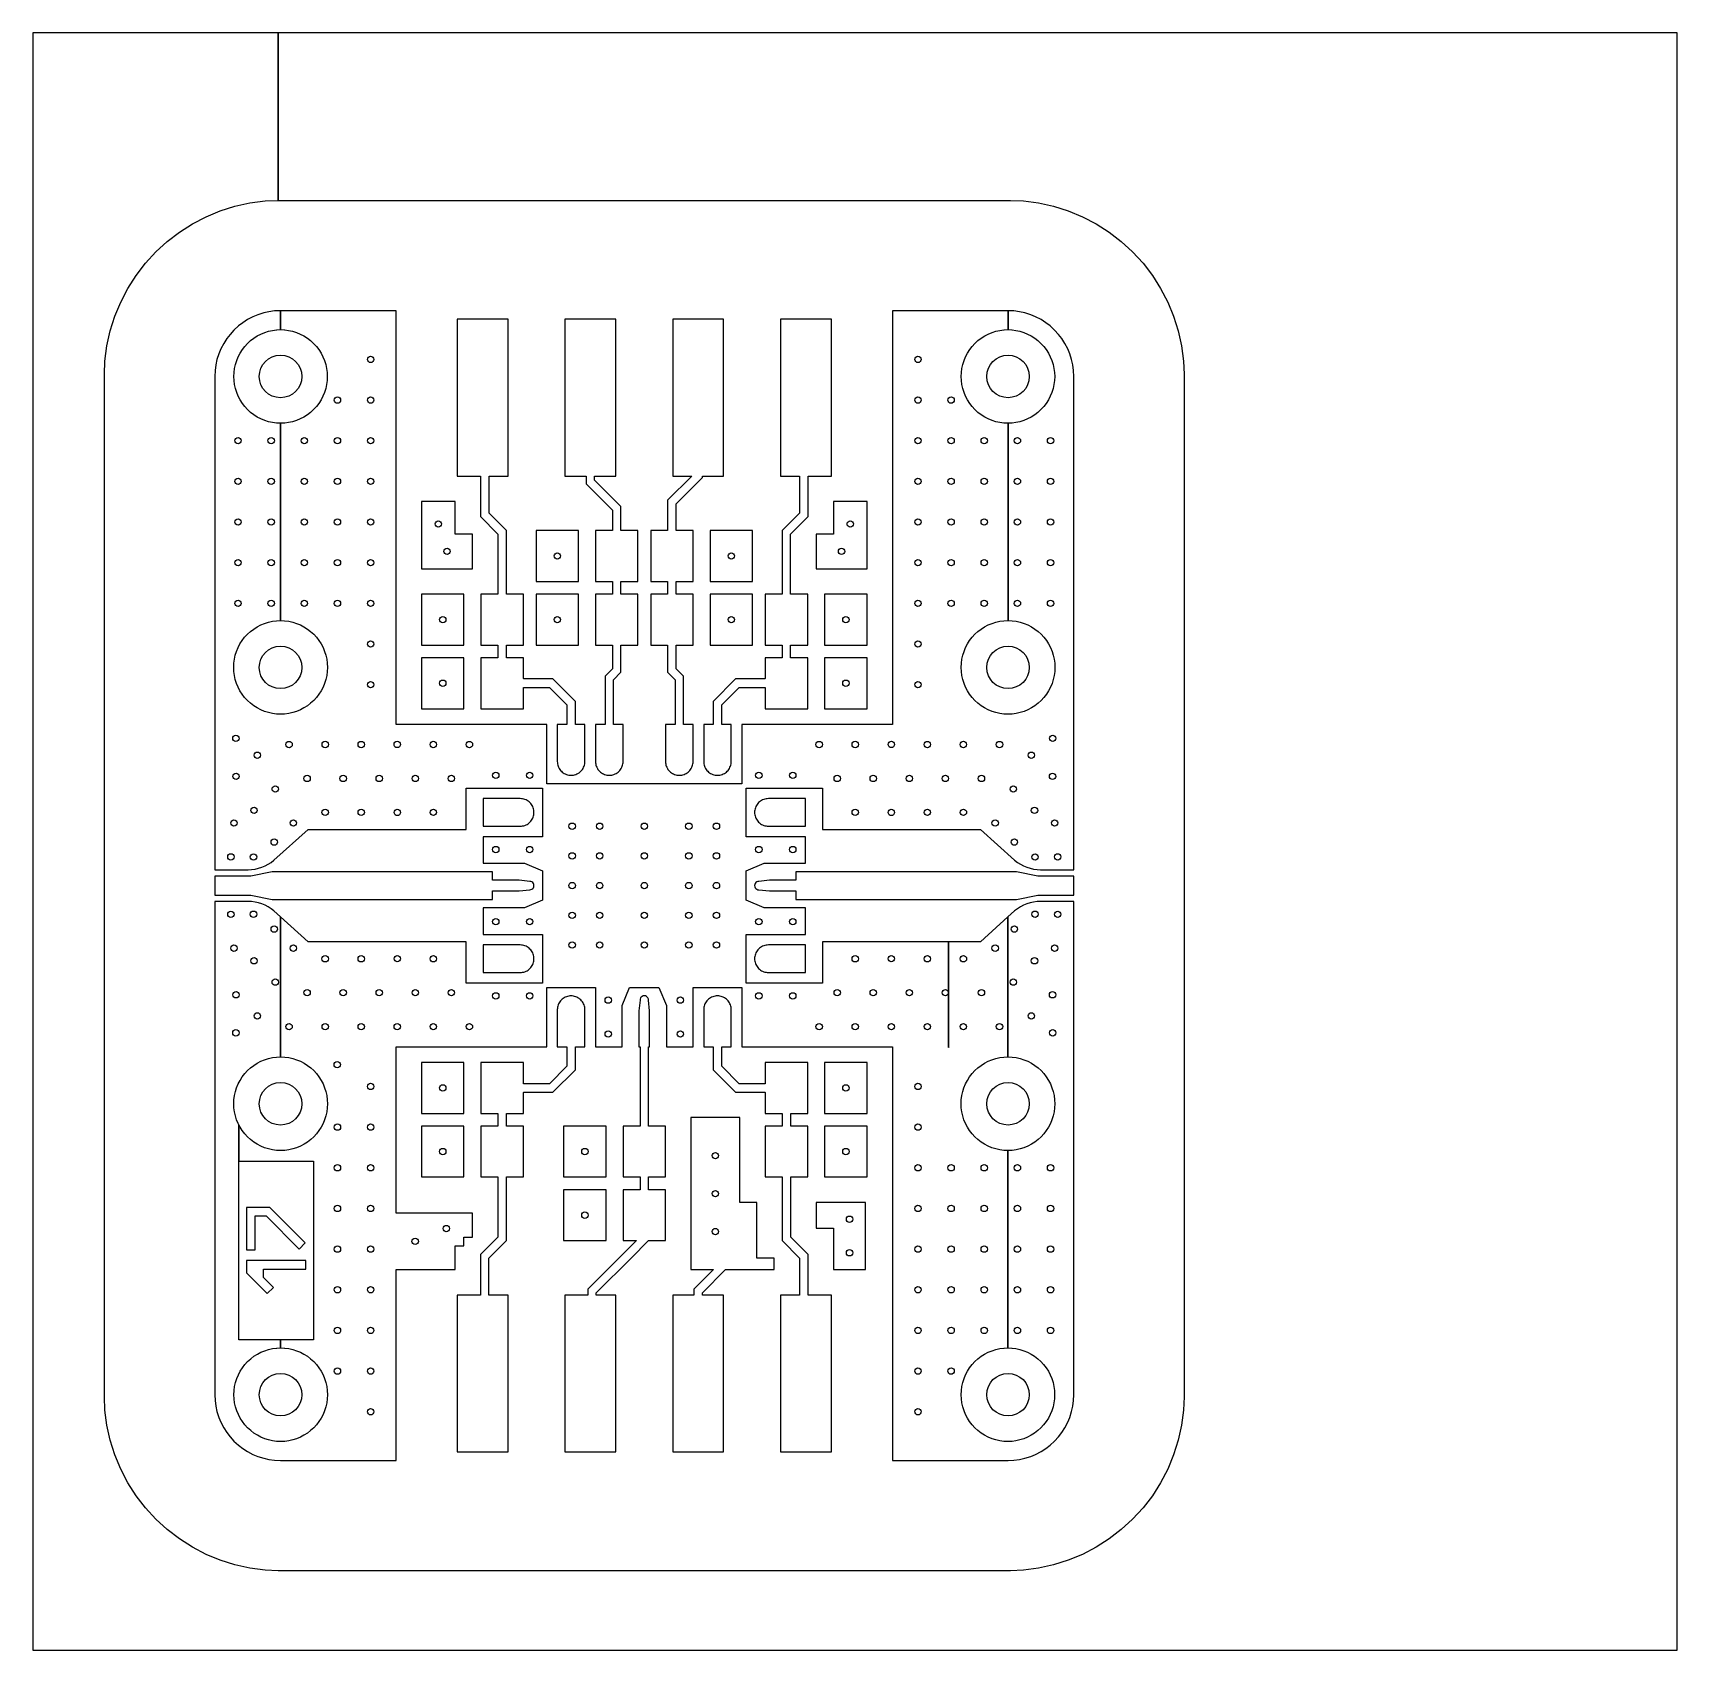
# Model space of a CAD drawing. Extents: x 30.8 to 69.6, y 43.1 to 81.2.
import ezdxf

# ---------------------------------------------------------------- set-up
doc = ezdxf.new("R2010")
doc.units = 0
for name, color, linetype in [('BOTTOM', 10, 'CONTINUOUS'), ('DIEL1', 30, 'CONTINUOUS'), ('DIEL2', 50, 'CONTINUOUS'), ('MIDDLE', 110, 'CONTINUOUS'), ('TOP', 230, 'CONTINUOUS')]:
    doc.layers.add(name, color=color, linetype=linetype)

msp = doc.modelspace()

# ---------------------------------------------------------------- linework, layer by layer
at = {"layer": 'BOTTOM'}
msp.add_lwpolyline([(69.5976, 81.2419), (30.8468, 81.2419), (30.8468, 43.117), (69.5976, 43.117), (69.5976, 81.2419)], close=True, dxfattribs=at)
for centre, radius in [((36.6836, 73.1419), 0.5015), ((53.8286, 73.1419), 0.5015), ((38.8067, 73.5441), 0.075), ((51.7055, 73.5441), 0.075), ((38.0253, 72.5856), 0.075), ((38.8067, 72.5856), 0.075), ((51.7055, 72.5856), 0.075), ((52.4869, 72.5856), 0.075), ((35.6811, 71.6271), 0.075), ((36.4625, 71.6271), 0.075), ((37.2439, 71.6271), 0.075), ((38.0253, 71.6271), 0.075), ((38.8067, 71.6271), 0.075), ((51.7055, 71.6271), 0.075), ((52.4869, 71.6271), 0.075), ((53.2683, 71.6271), 0.075), ((54.0497, 71.6271), 0.075), ((54.8311, 71.6271), 0.075), ((35.6811, 70.6686), 0.075), ((36.4625, 70.6686), 0.075), ((37.2439, 70.6686), 0.075), ((38.0253, 70.6686), 0.075), ((38.8067, 70.6686), 0.075), ((51.7055, 70.6686), 0.075), ((52.4869, 70.6686), 0.075), ((53.2683, 70.6686), 0.075), ((54.0497, 70.6686), 0.075), ((54.8311, 70.6686), 0.075), ((35.6811, 69.7101), 0.075), ((36.4625, 69.7101), 0.075), ((37.2439, 69.7101), 0.075), ((38.0253, 69.7101), 0.075), ((38.8067, 69.7101), 0.075), ((51.7055, 69.7101), 0.075), ((52.4869, 69.7101), 0.075), ((53.2683, 69.7101), 0.075), ((54.0497, 69.7101), 0.075), ((54.8311, 69.7101), 0.075), ((40.4016, 69.6654), 0.075), ((50.1106, 69.6654), 0.075), ((40.6067, 69.019), 0.075), ((43.2067, 68.9104), 0.075), ((47.3067, 68.9104), 0.075), ((49.9055, 69.019), 0.075), ((35.6811, 68.7516), 0.075), ((36.4625, 68.7516), 0.075), ((37.2439, 68.7516), 0.075), ((38.0253, 68.7516), 0.075), ((38.8067, 68.7516), 0.075), ((51.7055, 68.7516), 0.075), ((52.4869, 68.7516), 0.075), ((53.2683, 68.7516), 0.075), ((54.0497, 68.7516), 0.075), ((54.8311, 68.7516), 0.075), ((35.6811, 67.7932), 0.075), ((36.4625, 67.7932), 0.075), ((37.2439, 67.7932), 0.075), ((38.0253, 67.7932), 0.075), ((38.8067, 67.7932), 0.075), ((51.7055, 67.7932), 0.075), ((52.4869, 67.7932), 0.075), ((53.2683, 67.7932), 0.075), ((54.0497, 67.7932), 0.075), ((54.8311, 67.7932), 0.075), ((40.5067, 67.4104), 0.075), ((43.2067, 67.4104), 0.075), ((47.3067, 67.4104), 0.075), ((50.0067, 67.4104), 0.075), ((36.6836, 66.2839), 0.5015), ((38.8067, 66.8347), 0.075), ((51.7055, 66.8347), 0.075), ((53.8286, 66.2839), 0.5015), ((38.8067, 65.8762), 0.075), ((40.5067, 65.9104), 0.075), ((50.0067, 65.9104), 0.075), ((51.7055, 65.8762), 0.075), ((35.6312, 64.6119), 0.075), ((36.8845, 64.4654), 0.075), ((37.7358, 64.4663), 0.075), ((38.5849, 64.4651), 0.075), ((39.4333, 64.468), 0.075), ((40.2844, 64.466), 0.075), ((41.1347, 64.4655), 0.075), ((49.3775, 64.4655), 0.075), ((50.2278, 64.466), 0.075), ((51.0789, 64.468), 0.075), ((51.9273, 64.4651), 0.075), ((52.7764, 64.4663), 0.075), ((53.6277, 64.4654), 0.075), ((54.881, 64.6119), 0.075), ((36.1356, 64.2133), 0.075), ((54.3766, 64.2133), 0.075), ((35.6338, 63.7151), 0.075), ((37.3097, 63.6652), 0.075), ((38.1598, 63.6657), 0.075), ((39.0092, 63.6651), 0.075), ((39.8599, 63.665), 0.075), ((40.7097, 63.6657), 0.075), ((41.7561, 63.7404), 0.075), ((42.5561, 63.7404), 0.075), ((47.9561, 63.7404), 0.075), ((48.7561, 63.7404), 0.075), ((49.8025, 63.6657), 0.075), ((50.6523, 63.665), 0.075), ((51.503, 63.6651), 0.075), ((52.3524, 63.6657), 0.075), ((53.2025, 63.6652), 0.075), ((54.8784, 63.7151), 0.075), ((36.5589, 63.416), 0.075), ((53.9533, 63.416), 0.075), ((36.0595, 62.9139), 0.075), ((37.7352, 62.8662), 0.075), ((38.5844, 62.8659), 0.075), ((39.4345, 62.8648), 0.075), ((40.2847, 62.8658), 0.075), ((50.2275, 62.8658), 0.075), ((51.0777, 62.8648), 0.075), ((51.9278, 62.8659), 0.075), ((52.777, 62.8662), 0.075), ((54.4527, 62.9139), 0.075), ((35.5853, 62.6162), 0.075), ((36.9864, 62.6161), 0.075), ((43.5561, 62.5404), 0.075), ((44.2061, 62.5404), 0.075), ((45.2561, 62.5404), 0.075), ((46.3061, 62.5404), 0.075), ((46.9561, 62.5404), 0.075), ((53.5258, 62.6161), 0.075), ((54.9269, 62.6162), 0.075), ((36.534, 62.1658), 0.075), ((41.7561, 61.9904), 0.075), ((42.5561, 61.9904), 0.075), ((47.9561, 61.9904), 0.075), ((48.7561, 61.9904), 0.075), ((53.9782, 62.1658), 0.075), ((35.5125, 61.8173), 0.075), ((36.0465, 61.8153), 0.075), ((43.5561, 61.8404), 0.075), ((44.2061, 61.8404), 0.075), ((45.2561, 61.8404), 0.075), ((46.3061, 61.8404), 0.075), ((46.9561, 61.8404), 0.075), ((54.4657, 61.8153), 0.075), ((54.9997, 61.8173), 0.075), ((43.5561, 61.1404), 0.075), ((44.2061, 61.1404), 0.075), ((45.2561, 61.1404), 0.075), ((46.3061, 61.1404), 0.075), ((46.9561, 61.1404), 0.075), ((35.5125, 60.4635), 0.075), ((36.0465, 60.4655), 0.075), ((43.5561, 60.4404), 0.075), ((44.2061, 60.4404), 0.075), ((45.2561, 60.4404), 0.075), ((46.3061, 60.4404), 0.075), ((46.9561, 60.4404), 0.075), ((54.4657, 60.4655), 0.075), ((54.9997, 60.4635), 0.075), ((36.534, 60.115), 0.075), ((41.7561, 60.2904), 0.075), ((42.5561, 60.2904), 0.075), ((47.9561, 60.2904), 0.075), ((48.7561, 60.2904), 0.075), ((53.9782, 60.115), 0.075), ((35.5853, 59.6646), 0.075), ((36.9864, 59.6647), 0.075), ((43.5561, 59.7404), 0.075), ((44.2061, 59.7404), 0.075), ((45.2561, 59.7404), 0.075), ((46.3061, 59.7404), 0.075), ((46.9561, 59.7404), 0.075), ((53.5258, 59.6647), 0.075), ((54.9269, 59.6646), 0.075), ((36.0595, 59.3669), 0.075), ((37.7352, 59.4146), 0.075), ((38.5844, 59.4149), 0.075), ((39.4345, 59.416), 0.075), ((40.2847, 59.415), 0.075), ((50.2275, 59.415), 0.075), ((51.0777, 59.416), 0.075), ((51.9278, 59.4149), 0.075), ((52.777, 59.4146), 0.075), ((54.4527, 59.3669), 0.075), ((36.5589, 58.8648), 0.075), ((53.9533, 58.8648), 0.075), ((35.6338, 58.5657), 0.075), ((37.3097, 58.6156), 0.075), ((38.1598, 58.6151), 0.075), ((39.0092, 58.6157), 0.075), ((39.8599, 58.6158), 0.075), ((40.7097, 58.6151), 0.075), ((41.7561, 58.5404), 0.075), ((42.5561, 58.5404), 0.075), ((44.4061, 58.4404), 0.075), ((46.1061, 58.4404), 0.075), ((47.9561, 58.5404), 0.075), ((48.7561, 58.5404), 0.075), ((49.8025, 58.6151), 0.075), ((50.6523, 58.6158), 0.075), ((51.503, 58.6157), 0.075), ((52.3524, 58.6151), 0.075), ((53.2025, 58.6156), 0.075), ((54.8784, 58.5657), 0.075), ((36.1356, 58.0675), 0.075), ((54.3766, 58.0675), 0.075), ((35.6312, 57.6689), 0.075), ((36.8845, 57.8154), 0.075), ((37.7358, 57.8145), 0.075), ((38.5849, 57.8157), 0.075), ((39.4333, 57.8128), 0.075), ((40.2844, 57.8148), 0.075), ((41.1347, 57.8153), 0.075), ((49.3775, 57.8153), 0.075), ((50.2278, 57.8148), 0.075), ((51.0789, 57.8128), 0.075), ((51.9273, 57.8157), 0.075), ((52.7764, 57.8145), 0.075), ((53.6277, 57.8154), 0.075), ((54.881, 57.6689), 0.075), ((44.4061, 57.6404), 0.075), ((46.1061, 57.6404), 0.075), ((38.0194, 56.9189), 0.075), ((36.6836, 55.9969), 0.5015), ((38.8067, 56.4046), 0.075), ((40.5067, 56.3704), 0.075), ((50.0067, 56.3704), 0.075), ((51.7055, 56.4046), 0.075), ((53.8286, 55.9969), 0.5015), ((38.0253, 55.446), 0.075), ((38.8067, 55.4461), 0.075), ((51.7055, 55.4461), 0.075), ((40.5067, 54.8704), 0.075), ((43.8561, 54.8704), 0.075), ((46.9314, 54.7748), 0.075), ((50.0067, 54.8704), 0.075), ((38.0253, 54.4876), 0.075), ((38.8067, 54.4876), 0.075), ((51.7055, 54.4876), 0.075), ((52.4869, 54.4876), 0.075), ((53.2683, 54.4876), 0.075), ((54.0497, 54.4876), 0.075), ((54.8311, 54.4876), 0.075), ((46.9314, 53.8791), 0.075), ((38.0253, 53.5292), 0.075), ((38.8067, 53.5292), 0.075), ((51.7055, 53.5292), 0.075), ((52.4869, 53.5292), 0.075), ((53.2683, 53.5292), 0.075), ((54.0497, 53.5292), 0.075), ((54.8311, 53.5292), 0.075), ((40.59, 53.0548), 0.075), ((43.8561, 53.3704), 0.075), ((50.0939, 53.2747), 0.075), ((39.8565, 52.7535), 0.075), ((46.9314, 52.9835), 0.075), ((38.0253, 52.5707), 0.075), ((38.8067, 52.5707), 0.075), ((50.0939, 52.4835), 0.075), ((51.7055, 52.5707), 0.075), ((52.4869, 52.5707), 0.075), ((53.2683, 52.5707), 0.075), ((54.0497, 52.5707), 0.075), ((54.8311, 52.5707), 0.075), ((38.0253, 51.6122), 0.075), ((38.8067, 51.6122), 0.075), ((51.7055, 51.6122), 0.075), ((52.4869, 51.6122), 0.075), ((53.2683, 51.6122), 0.075), ((54.0497, 51.6122), 0.075), ((54.8311, 51.6122), 0.075), ((38.0253, 50.6537), 0.075), ((38.8067, 50.6537), 0.075), ((51.7055, 50.6537), 0.075), ((52.4869, 50.6537), 0.075), ((53.2683, 50.6537), 0.075), ((54.0497, 50.6537), 0.075), ((54.8311, 50.6537), 0.075), ((36.6836, 49.1389), 0.5015), ((38.0253, 49.6952), 0.075), ((38.8067, 49.6952), 0.075), ((51.7055, 49.6952), 0.075), ((52.4869, 49.6952), 0.075), ((53.8286, 49.1389), 0.5015), ((38.8067, 48.7367), 0.075), ((51.7055, 48.7367), 0.075)]:
    msp.add_circle(centre, radius, dxfattribs=at)
at = {"layer": 'DIEL1'}
for centre, radius in [((36.6836, 73.1419), 0.5015), ((53.8286, 73.1419), 0.5015), ((38.8067, 73.5441), 0.075), ((51.7055, 73.5441), 0.075), ((38.0253, 72.5856), 0.075), ((38.8067, 72.5856), 0.075), ((51.7055, 72.5856), 0.075), ((52.4869, 72.5856), 0.075), ((35.6811, 71.6271), 0.075), ((36.4625, 71.6271), 0.075), ((37.2439, 71.6271), 0.075), ((38.0253, 71.6271), 0.075), ((38.8067, 71.6271), 0.075), ((51.7055, 71.6271), 0.075), ((52.4869, 71.6271), 0.075), ((53.2683, 71.6271), 0.075), ((54.0497, 71.6271), 0.075), ((54.8311, 71.6271), 0.075), ((35.6811, 70.6686), 0.075), ((36.4625, 70.6686), 0.075), ((37.2439, 70.6686), 0.075), ((38.0253, 70.6686), 0.075), ((38.8067, 70.6686), 0.075), ((51.7055, 70.6686), 0.075), ((52.4869, 70.6686), 0.075), ((53.2683, 70.6686), 0.075), ((54.0497, 70.6686), 0.075), ((54.8311, 70.6686), 0.075), ((35.6811, 69.7101), 0.075), ((36.4625, 69.7101), 0.075), ((37.2439, 69.7101), 0.075), ((38.0253, 69.7101), 0.075), ((38.8067, 69.7101), 0.075), ((51.7055, 69.7101), 0.075), ((52.4869, 69.7101), 0.075), ((53.2683, 69.7101), 0.075), ((54.0497, 69.7101), 0.075), ((54.8311, 69.7101), 0.075), ((40.4016, 69.6654), 0.075), ((50.1106, 69.6654), 0.075), ((40.6067, 69.019), 0.075), ((43.2067, 68.9104), 0.075), ((47.3067, 68.9104), 0.075), ((49.9055, 69.019), 0.075), ((35.6811, 68.7516), 0.075), ((36.4625, 68.7516), 0.075), ((37.2439, 68.7516), 0.075), ((38.0253, 68.7516), 0.075), ((38.8067, 68.7516), 0.075), ((51.7055, 68.7516), 0.075), ((52.4869, 68.7516), 0.075), ((53.2683, 68.7516), 0.075), ((54.0497, 68.7516), 0.075), ((54.8311, 68.7516), 0.075), ((35.6811, 67.7932), 0.075), ((36.4625, 67.7932), 0.075), ((37.2439, 67.7932), 0.075), ((38.0253, 67.7932), 0.075), ((38.8067, 67.7932), 0.075), ((51.7055, 67.7932), 0.075), ((52.4869, 67.7932), 0.075), ((53.2683, 67.7932), 0.075), ((54.0497, 67.7932), 0.075), ((54.8311, 67.7932), 0.075), ((40.5067, 67.4104), 0.075), ((43.2067, 67.4104), 0.075), ((47.3067, 67.4104), 0.075), ((50.0067, 67.4104), 0.075), ((36.6836, 66.2839), 0.5015), ((38.8067, 66.8347), 0.075), ((51.7055, 66.8347), 0.075), ((53.8286, 66.2839), 0.5015), ((38.8067, 65.8762), 0.075), ((40.5067, 65.9104), 0.075), ((50.0067, 65.9104), 0.075), ((51.7055, 65.8762), 0.075), ((35.6312, 64.6119), 0.075), ((36.8845, 64.4654), 0.075), ((37.7358, 64.4663), 0.075), ((38.5849, 64.4651), 0.075), ((39.4333, 64.468), 0.075), ((40.2844, 64.466), 0.075), ((41.1347, 64.4655), 0.075), ((49.3775, 64.4655), 0.075), ((50.2278, 64.466), 0.075), ((51.0789, 64.468), 0.075), ((51.9273, 64.4651), 0.075), ((52.7764, 64.4663), 0.075), ((53.6277, 64.4654), 0.075), ((54.881, 64.6119), 0.075), ((36.1356, 64.2133), 0.075), ((54.3766, 64.2133), 0.075), ((35.6338, 63.7151), 0.075), ((37.3097, 63.6652), 0.075), ((38.1598, 63.6657), 0.075), ((39.0092, 63.6651), 0.075), ((39.8599, 63.665), 0.075), ((40.7097, 63.6657), 0.075), ((41.7561, 63.7404), 0.075), ((42.5561, 63.7404), 0.075), ((47.9561, 63.7404), 0.075), ((48.7561, 63.7404), 0.075), ((49.8025, 63.6657), 0.075), ((50.6523, 63.665), 0.075), ((51.503, 63.6651), 0.075), ((52.3524, 63.6657), 0.075), ((53.2025, 63.6652), 0.075), ((54.8784, 63.7151), 0.075), ((36.5589, 63.416), 0.075), ((53.9533, 63.416), 0.075), ((36.0595, 62.9139), 0.075), ((37.7352, 62.8662), 0.075), ((38.5844, 62.8659), 0.075), ((39.4345, 62.8648), 0.075), ((40.2847, 62.8658), 0.075), ((50.2275, 62.8658), 0.075), ((51.0777, 62.8648), 0.075), ((51.9278, 62.8659), 0.075), ((52.777, 62.8662), 0.075), ((54.4527, 62.9139), 0.075), ((35.5853, 62.6162), 0.075), ((36.9864, 62.6161), 0.075), ((43.5561, 62.5404), 0.075), ((44.2061, 62.5404), 0.075), ((45.2561, 62.5404), 0.075), ((46.3061, 62.5404), 0.075), ((46.9561, 62.5404), 0.075), ((53.5258, 62.6161), 0.075), ((54.9269, 62.6162), 0.075), ((36.534, 62.1658), 0.075), ((41.7561, 61.9904), 0.075), ((42.5561, 61.9904), 0.075), ((47.9561, 61.9904), 0.075), ((48.7561, 61.9904), 0.075), ((53.9782, 62.1658), 0.075), ((35.5125, 61.8173), 0.075), ((36.0465, 61.8153), 0.075), ((43.5561, 61.8404), 0.075), ((44.2061, 61.8404), 0.075), ((45.2561, 61.8404), 0.075), ((46.3061, 61.8404), 0.075), ((46.9561, 61.8404), 0.075), ((54.4657, 61.8153), 0.075), ((54.9997, 61.8173), 0.075), ((43.5561, 61.1404), 0.075), ((44.2061, 61.1404), 0.075), ((45.2561, 61.1404), 0.075), ((46.3061, 61.1404), 0.075), ((46.9561, 61.1404), 0.075), ((35.5125, 60.4635), 0.075), ((36.0465, 60.4655), 0.075), ((43.5561, 60.4404), 0.075), ((44.2061, 60.4404), 0.075), ((45.2561, 60.4404), 0.075), ((46.3061, 60.4404), 0.075), ((46.9561, 60.4404), 0.075), ((54.4657, 60.4655), 0.075), ((54.9997, 60.4635), 0.075), ((36.534, 60.115), 0.075), ((41.7561, 60.2904), 0.075), ((42.5561, 60.2904), 0.075), ((47.9561, 60.2904), 0.075), ((48.7561, 60.2904), 0.075), ((53.9782, 60.115), 0.075), ((35.5853, 59.6646), 0.075), ((36.9864, 59.6647), 0.075), ((43.5561, 59.7404), 0.075), ((44.2061, 59.7404), 0.075), ((45.2561, 59.7404), 0.075), ((46.3061, 59.7404), 0.075), ((46.9561, 59.7404), 0.075), ((53.5258, 59.6647), 0.075), ((54.9269, 59.6646), 0.075), ((36.0595, 59.3669), 0.075), ((37.7352, 59.4146), 0.075), ((38.5844, 59.4149), 0.075), ((39.4345, 59.416), 0.075), ((40.2847, 59.415), 0.075), ((50.2275, 59.415), 0.075), ((51.0777, 59.416), 0.075), ((51.9278, 59.4149), 0.075), ((52.777, 59.4146), 0.075), ((54.4527, 59.3669), 0.075), ((36.5589, 58.8648), 0.075), ((53.9533, 58.8648), 0.075), ((35.6338, 58.5657), 0.075), ((37.3097, 58.6156), 0.075), ((38.1598, 58.6151), 0.075), ((39.0092, 58.6157), 0.075), ((39.8599, 58.6158), 0.075), ((40.7097, 58.6151), 0.075), ((41.7561, 58.5404), 0.075), ((42.5561, 58.5404), 0.075), ((44.4061, 58.4404), 0.075), ((46.1061, 58.4404), 0.075), ((47.9561, 58.5404), 0.075), ((48.7561, 58.5404), 0.075), ((49.8025, 58.6151), 0.075), ((50.6523, 58.6158), 0.075), ((51.503, 58.6157), 0.075), ((52.3524, 58.6151), 0.075), ((53.2025, 58.6156), 0.075), ((54.8784, 58.5657), 0.075), ((36.1356, 58.0675), 0.075), ((54.3766, 58.0675), 0.075), ((35.6312, 57.6689), 0.075), ((36.8845, 57.8154), 0.075), ((37.7358, 57.8145), 0.075), ((38.5849, 57.8157), 0.075), ((39.4333, 57.8128), 0.075), ((40.2844, 57.8148), 0.075), ((41.1347, 57.8153), 0.075), ((49.3775, 57.8153), 0.075), ((50.2278, 57.8148), 0.075), ((51.0789, 57.8128), 0.075), ((51.9273, 57.8157), 0.075), ((52.7764, 57.8145), 0.075), ((53.6277, 57.8154), 0.075), ((54.881, 57.6689), 0.075), ((44.4061, 57.6404), 0.075), ((46.1061, 57.6404), 0.075), ((38.0194, 56.9189), 0.075), ((36.6836, 55.9969), 0.5015), ((38.8067, 56.4046), 0.075), ((40.5067, 56.3704), 0.075), ((50.0067, 56.3704), 0.075), ((51.7055, 56.4046), 0.075), ((53.8286, 55.9969), 0.5015), ((38.0253, 55.446), 0.075), ((38.8067, 55.4461), 0.075), ((51.7055, 55.4461), 0.075), ((40.5067, 54.8704), 0.075), ((43.8561, 54.8704), 0.075), ((46.9314, 54.7748), 0.075), ((50.0067, 54.8704), 0.075), ((38.0253, 54.4876), 0.075), ((38.8067, 54.4876), 0.075), ((51.7055, 54.4876), 0.075), ((52.4869, 54.4876), 0.075), ((53.2683, 54.4876), 0.075), ((54.0497, 54.4876), 0.075), ((54.8311, 54.4876), 0.075), ((46.9314, 53.8791), 0.075), ((38.0253, 53.5292), 0.075), ((38.8067, 53.5292), 0.075), ((51.7055, 53.5292), 0.075), ((52.4869, 53.5292), 0.075), ((53.2683, 53.5292), 0.075), ((54.0497, 53.5292), 0.075), ((54.8311, 53.5292), 0.075), ((40.59, 53.0548), 0.075), ((43.8561, 53.3704), 0.075), ((50.0939, 53.2747), 0.075), ((39.8565, 52.7535), 0.075), ((46.9314, 52.9835), 0.075), ((38.0253, 52.5707), 0.075), ((38.8067, 52.5707), 0.075), ((50.0939, 52.4835), 0.075), ((51.7055, 52.5707), 0.075), ((52.4869, 52.5707), 0.075), ((53.2683, 52.5707), 0.075), ((54.0497, 52.5707), 0.075), ((54.8311, 52.5707), 0.075), ((38.0253, 51.6122), 0.075), ((38.8067, 51.6122), 0.075), ((51.7055, 51.6122), 0.075), ((52.4869, 51.6122), 0.075), ((53.2683, 51.6122), 0.075), ((54.0497, 51.6122), 0.075), ((54.8311, 51.6122), 0.075), ((38.0253, 50.6537), 0.075), ((38.8067, 50.6537), 0.075), ((51.7055, 50.6537), 0.075), ((52.4869, 50.6537), 0.075), ((53.2683, 50.6537), 0.075), ((54.0497, 50.6537), 0.075), ((54.8311, 50.6537), 0.075), ((36.6836, 49.1389), 0.5015), ((38.0253, 49.6952), 0.075), ((38.8067, 49.6952), 0.075), ((51.7055, 49.6952), 0.075), ((52.4869, 49.6952), 0.075), ((53.8286, 49.1389), 0.5015), ((38.8067, 48.7367), 0.075), ((51.7055, 48.7367), 0.075)]:
    msp.add_circle(centre, radius, dxfattribs=at)
at = {"layer": 'DIEL2'}
for centre, radius in [((36.6836, 73.1419), 0.5015), ((53.8286, 73.1419), 0.5015), ((38.8067, 73.5441), 0.075), ((51.7055, 73.5441), 0.075), ((38.0253, 72.5856), 0.075), ((38.8067, 72.5856), 0.075), ((51.7055, 72.5856), 0.075), ((52.4869, 72.5856), 0.075), ((35.6811, 71.6271), 0.075), ((36.4625, 71.6271), 0.075), ((37.2439, 71.6271), 0.075), ((38.0253, 71.6271), 0.075), ((38.8067, 71.6271), 0.075), ((51.7055, 71.6271), 0.075), ((52.4869, 71.6271), 0.075), ((53.2683, 71.6271), 0.075), ((54.0497, 71.6271), 0.075), ((54.8311, 71.6271), 0.075), ((35.6811, 70.6686), 0.075), ((36.4625, 70.6686), 0.075), ((37.2439, 70.6686), 0.075), ((38.0253, 70.6686), 0.075), ((38.8067, 70.6686), 0.075), ((51.7055, 70.6686), 0.075), ((52.4869, 70.6686), 0.075), ((53.2683, 70.6686), 0.075), ((54.0497, 70.6686), 0.075), ((54.8311, 70.6686), 0.075), ((35.6811, 69.7101), 0.075), ((36.4625, 69.7101), 0.075), ((37.2439, 69.7101), 0.075), ((38.0253, 69.7101), 0.075), ((38.8067, 69.7101), 0.075), ((51.7055, 69.7101), 0.075), ((52.4869, 69.7101), 0.075), ((53.2683, 69.7101), 0.075), ((54.0497, 69.7101), 0.075), ((54.8311, 69.7101), 0.075), ((40.4016, 69.6654), 0.075), ((50.1106, 69.6654), 0.075), ((40.6067, 69.019), 0.075), ((43.2067, 68.9104), 0.075), ((47.3067, 68.9104), 0.075), ((49.9055, 69.019), 0.075), ((35.6811, 68.7516), 0.075), ((36.4625, 68.7516), 0.075), ((37.2439, 68.7516), 0.075), ((38.0253, 68.7516), 0.075), ((38.8067, 68.7516), 0.075), ((51.7055, 68.7516), 0.075), ((52.4869, 68.7516), 0.075), ((53.2683, 68.7516), 0.075), ((54.0497, 68.7516), 0.075), ((54.8311, 68.7516), 0.075), ((35.6811, 67.7932), 0.075), ((36.4625, 67.7932), 0.075), ((37.2439, 67.7932), 0.075), ((38.0253, 67.7932), 0.075), ((38.8067, 67.7932), 0.075), ((51.7055, 67.7932), 0.075), ((52.4869, 67.7932), 0.075), ((53.2683, 67.7932), 0.075), ((54.0497, 67.7932), 0.075), ((54.8311, 67.7932), 0.075), ((40.5067, 67.4104), 0.075), ((43.2067, 67.4104), 0.075), ((47.3067, 67.4104), 0.075), ((50.0067, 67.4104), 0.075), ((36.6836, 66.2839), 0.5015), ((38.8067, 66.8347), 0.075), ((51.7055, 66.8347), 0.075), ((53.8286, 66.2839), 0.5015), ((38.8067, 65.8762), 0.075), ((40.5067, 65.9104), 0.075), ((50.0067, 65.9104), 0.075), ((51.7055, 65.8762), 0.075), ((35.6312, 64.6119), 0.075), ((36.8845, 64.4654), 0.075), ((37.7358, 64.4663), 0.075), ((38.5849, 64.4651), 0.075), ((39.4333, 64.468), 0.075), ((40.2844, 64.466), 0.075), ((41.1347, 64.4655), 0.075), ((49.3775, 64.4655), 0.075), ((50.2278, 64.466), 0.075), ((51.0789, 64.468), 0.075), ((51.9273, 64.4651), 0.075), ((52.7764, 64.4663), 0.075), ((53.6277, 64.4654), 0.075), ((54.881, 64.6119), 0.075), ((36.1356, 64.2133), 0.075), ((54.3766, 64.2133), 0.075), ((35.6338, 63.7151), 0.075), ((37.3097, 63.6652), 0.075), ((38.1598, 63.6657), 0.075), ((39.0092, 63.6651), 0.075), ((39.8599, 63.665), 0.075), ((40.7097, 63.6657), 0.075), ((41.7561, 63.7404), 0.075), ((42.5561, 63.7404), 0.075), ((47.9561, 63.7404), 0.075), ((48.7561, 63.7404), 0.075), ((49.8025, 63.6657), 0.075), ((50.6523, 63.665), 0.075), ((51.503, 63.6651), 0.075), ((52.3524, 63.6657), 0.075), ((53.2025, 63.6652), 0.075), ((54.8784, 63.7151), 0.075), ((36.5589, 63.416), 0.075), ((53.9533, 63.416), 0.075), ((36.0595, 62.9139), 0.075), ((37.7352, 62.8662), 0.075), ((38.5844, 62.8659), 0.075), ((39.4345, 62.8648), 0.075), ((40.2847, 62.8658), 0.075), ((50.2275, 62.8658), 0.075), ((51.0777, 62.8648), 0.075), ((51.9278, 62.8659), 0.075), ((52.777, 62.8662), 0.075), ((54.4527, 62.9139), 0.075), ((35.5853, 62.6162), 0.075), ((36.9864, 62.6161), 0.075), ((43.5561, 62.5404), 0.075), ((44.2061, 62.5404), 0.075), ((45.2561, 62.5404), 0.075), ((46.3061, 62.5404), 0.075), ((46.9561, 62.5404), 0.075), ((53.5258, 62.6161), 0.075), ((54.9269, 62.6162), 0.075), ((36.534, 62.1658), 0.075), ((41.7561, 61.9904), 0.075), ((42.5561, 61.9904), 0.075), ((47.9561, 61.9904), 0.075), ((48.7561, 61.9904), 0.075), ((53.9782, 62.1658), 0.075), ((35.5125, 61.8173), 0.075), ((36.0465, 61.8153), 0.075), ((43.5561, 61.8404), 0.075), ((44.2061, 61.8404), 0.075), ((45.2561, 61.8404), 0.075), ((46.3061, 61.8404), 0.075), ((46.9561, 61.8404), 0.075), ((54.4657, 61.8153), 0.075), ((54.9997, 61.8173), 0.075), ((43.5561, 61.1404), 0.075), ((44.2061, 61.1404), 0.075), ((45.2561, 61.1404), 0.075), ((46.3061, 61.1404), 0.075), ((46.9561, 61.1404), 0.075), ((35.5125, 60.4635), 0.075), ((36.0465, 60.4655), 0.075), ((43.5561, 60.4404), 0.075), ((44.2061, 60.4404), 0.075), ((45.2561, 60.4404), 0.075), ((46.3061, 60.4404), 0.075), ((46.9561, 60.4404), 0.075), ((54.4657, 60.4655), 0.075), ((54.9997, 60.4635), 0.075), ((36.534, 60.115), 0.075), ((41.7561, 60.2904), 0.075), ((42.5561, 60.2904), 0.075), ((47.9561, 60.2904), 0.075), ((48.7561, 60.2904), 0.075), ((53.9782, 60.115), 0.075), ((35.5853, 59.6646), 0.075), ((36.9864, 59.6647), 0.075), ((43.5561, 59.7404), 0.075), ((44.2061, 59.7404), 0.075), ((45.2561, 59.7404), 0.075), ((46.3061, 59.7404), 0.075), ((46.9561, 59.7404), 0.075), ((53.5258, 59.6647), 0.075), ((54.9269, 59.6646), 0.075), ((36.0595, 59.3669), 0.075), ((37.7352, 59.4146), 0.075), ((38.5844, 59.4149), 0.075), ((39.4345, 59.416), 0.075), ((40.2847, 59.415), 0.075), ((50.2275, 59.415), 0.075), ((51.0777, 59.416), 0.075), ((51.9278, 59.4149), 0.075), ((52.777, 59.4146), 0.075), ((54.4527, 59.3669), 0.075), ((36.5589, 58.8648), 0.075), ((53.9533, 58.8648), 0.075), ((35.6338, 58.5657), 0.075), ((37.3097, 58.6156), 0.075), ((38.1598, 58.6151), 0.075), ((39.0092, 58.6157), 0.075), ((39.8599, 58.6158), 0.075), ((40.7097, 58.6151), 0.075), ((41.7561, 58.5404), 0.075), ((42.5561, 58.5404), 0.075), ((44.4061, 58.4404), 0.075), ((46.1061, 58.4404), 0.075), ((47.9561, 58.5404), 0.075), ((48.7561, 58.5404), 0.075), ((49.8025, 58.6151), 0.075), ((50.6523, 58.6158), 0.075), ((51.503, 58.6157), 0.075), ((52.3524, 58.6151), 0.075), ((53.2025, 58.6156), 0.075), ((54.8784, 58.5657), 0.075), ((36.1356, 58.0675), 0.075), ((54.3766, 58.0675), 0.075), ((35.6312, 57.6689), 0.075), ((36.8845, 57.8154), 0.075), ((37.7358, 57.8145), 0.075), ((38.5849, 57.8157), 0.075), ((39.4333, 57.8128), 0.075), ((40.2844, 57.8148), 0.075), ((41.1347, 57.8153), 0.075), ((49.3775, 57.8153), 0.075), ((50.2278, 57.8148), 0.075), ((51.0789, 57.8128), 0.075), ((51.9273, 57.8157), 0.075), ((52.7764, 57.8145), 0.075), ((53.6277, 57.8154), 0.075), ((54.881, 57.6689), 0.075), ((44.4061, 57.6404), 0.075), ((46.1061, 57.6404), 0.075), ((38.0194, 56.9189), 0.075), ((36.6836, 55.9969), 0.5015), ((38.8067, 56.4046), 0.075), ((40.5067, 56.3704), 0.075), ((50.0067, 56.3704), 0.075), ((51.7055, 56.4046), 0.075), ((53.8286, 55.9969), 0.5015), ((38.0253, 55.446), 0.075), ((38.8067, 55.4461), 0.075), ((51.7055, 55.4461), 0.075), ((40.5067, 54.8704), 0.075), ((43.8561, 54.8704), 0.075), ((46.9314, 54.7748), 0.075), ((50.0067, 54.8704), 0.075), ((38.0253, 54.4876), 0.075), ((38.8067, 54.4876), 0.075), ((51.7055, 54.4876), 0.075), ((52.4869, 54.4876), 0.075), ((53.2683, 54.4876), 0.075), ((54.0497, 54.4876), 0.075), ((54.8311, 54.4876), 0.075), ((46.9314, 53.8791), 0.075), ((38.0253, 53.5292), 0.075), ((38.8067, 53.5292), 0.075), ((51.7055, 53.5292), 0.075), ((52.4869, 53.5292), 0.075), ((53.2683, 53.5292), 0.075), ((54.0497, 53.5292), 0.075), ((54.8311, 53.5292), 0.075), ((40.59, 53.0548), 0.075), ((43.8561, 53.3704), 0.075), ((50.0939, 53.2747), 0.075), ((39.8565, 52.7535), 0.075), ((46.9314, 52.9835), 0.075), ((38.0253, 52.5707), 0.075), ((38.8067, 52.5707), 0.075), ((50.0939, 52.4835), 0.075), ((51.7055, 52.5707), 0.075), ((52.4869, 52.5707), 0.075), ((53.2683, 52.5707), 0.075), ((54.0497, 52.5707), 0.075), ((54.8311, 52.5707), 0.075), ((38.0253, 51.6122), 0.075), ((38.8067, 51.6122), 0.075), ((51.7055, 51.6122), 0.075), ((52.4869, 51.6122), 0.075), ((53.2683, 51.6122), 0.075), ((54.0497, 51.6122), 0.075), ((54.8311, 51.6122), 0.075), ((38.0253, 50.6537), 0.075), ((38.8067, 50.6537), 0.075), ((51.7055, 50.6537), 0.075), ((52.4869, 50.6537), 0.075), ((53.2683, 50.6537), 0.075), ((54.0497, 50.6537), 0.075), ((54.8311, 50.6537), 0.075), ((36.6836, 49.1389), 0.5015), ((38.0253, 49.6952), 0.075), ((38.8067, 49.6952), 0.075), ((51.7055, 49.6952), 0.075), ((52.4869, 49.6952), 0.075), ((53.8286, 49.1389), 0.5015), ((38.8067, 48.7367), 0.075), ((51.7055, 48.7367), 0.075)]:
    msp.add_circle(centre, radius, dxfattribs=at)
at = {"layer": 'MIDDLE'}
msp.add_lwpolyline([(69.5976, 81.2419), (30.8468, 81.2419), (30.8468, 43.117), (69.5976, 43.117), (69.5976, 81.2419)], close=True, dxfattribs=at)
for centre, radius in [((36.6836, 73.1419), 0.5015), ((53.8286, 73.1419), 0.5015), ((38.8067, 73.5441), 0.075), ((51.7055, 73.5441), 0.075), ((38.0253, 72.5856), 0.075), ((38.8067, 72.5856), 0.075), ((51.7055, 72.5856), 0.075), ((52.4869, 72.5856), 0.075), ((35.6811, 71.6271), 0.075), ((36.4625, 71.6271), 0.075), ((37.2439, 71.6271), 0.075), ((38.0253, 71.6271), 0.075), ((38.8067, 71.6271), 0.075), ((51.7055, 71.6271), 0.075), ((52.4869, 71.6271), 0.075), ((53.2683, 71.6271), 0.075), ((54.0497, 71.6271), 0.075), ((54.8311, 71.6271), 0.075), ((35.6811, 70.6686), 0.075), ((36.4625, 70.6686), 0.075), ((37.2439, 70.6686), 0.075), ((38.0253, 70.6686), 0.075), ((38.8067, 70.6686), 0.075), ((51.7055, 70.6686), 0.075), ((52.4869, 70.6686), 0.075), ((53.2683, 70.6686), 0.075), ((54.0497, 70.6686), 0.075), ((54.8311, 70.6686), 0.075), ((35.6811, 69.7101), 0.075), ((36.4625, 69.7101), 0.075), ((37.2439, 69.7101), 0.075), ((38.0253, 69.7101), 0.075), ((38.8067, 69.7101), 0.075), ((51.7055, 69.7101), 0.075), ((52.4869, 69.7101), 0.075), ((53.2683, 69.7101), 0.075), ((54.0497, 69.7101), 0.075), ((54.8311, 69.7101), 0.075), ((40.4016, 69.6654), 0.075), ((50.1106, 69.6654), 0.075), ((40.6067, 69.019), 0.075), ((43.2067, 68.9104), 0.075), ((47.3067, 68.9104), 0.075), ((49.9055, 69.019), 0.075), ((35.6811, 68.7516), 0.075), ((36.4625, 68.7516), 0.075), ((37.2439, 68.7516), 0.075), ((38.0253, 68.7516), 0.075), ((38.8067, 68.7516), 0.075), ((51.7055, 68.7516), 0.075), ((52.4869, 68.7516), 0.075), ((53.2683, 68.7516), 0.075), ((54.0497, 68.7516), 0.075), ((54.8311, 68.7516), 0.075), ((35.6811, 67.7932), 0.075), ((36.4625, 67.7932), 0.075), ((37.2439, 67.7932), 0.075), ((38.0253, 67.7932), 0.075), ((38.8067, 67.7932), 0.075), ((51.7055, 67.7932), 0.075), ((52.4869, 67.7932), 0.075), ((53.2683, 67.7932), 0.075), ((54.0497, 67.7932), 0.075), ((54.8311, 67.7932), 0.075), ((40.5067, 67.4104), 0.075), ((43.2067, 67.4104), 0.075), ((47.3067, 67.4104), 0.075), ((50.0067, 67.4104), 0.075), ((36.6836, 66.2839), 0.5015), ((38.8067, 66.8347), 0.075), ((51.7055, 66.8347), 0.075), ((53.8286, 66.2839), 0.5015), ((38.8067, 65.8762), 0.075), ((40.5067, 65.9104), 0.075), ((50.0067, 65.9104), 0.075), ((51.7055, 65.8762), 0.075), ((35.6312, 64.6119), 0.075), ((36.8845, 64.4654), 0.075), ((37.7358, 64.4663), 0.075), ((38.5849, 64.4651), 0.075), ((39.4333, 64.468), 0.075), ((40.2844, 64.466), 0.075), ((41.1347, 64.4655), 0.075), ((49.3775, 64.4655), 0.075), ((50.2278, 64.466), 0.075), ((51.0789, 64.468), 0.075), ((51.9273, 64.4651), 0.075), ((52.7764, 64.4663), 0.075), ((53.6277, 64.4654), 0.075), ((54.881, 64.6119), 0.075), ((36.1356, 64.2133), 0.075), ((54.3766, 64.2133), 0.075), ((35.6338, 63.7151), 0.075), ((37.3097, 63.6652), 0.075), ((38.1598, 63.6657), 0.075), ((39.0092, 63.6651), 0.075), ((39.8599, 63.665), 0.075), ((40.7097, 63.6657), 0.075), ((41.7561, 63.7404), 0.075), ((42.5561, 63.7404), 0.075), ((47.9561, 63.7404), 0.075), ((48.7561, 63.7404), 0.075), ((49.8025, 63.6657), 0.075), ((50.6523, 63.665), 0.075), ((51.503, 63.6651), 0.075), ((52.3524, 63.6657), 0.075), ((53.2025, 63.6652), 0.075), ((54.8784, 63.7151), 0.075), ((36.5589, 63.416), 0.075), ((53.9533, 63.416), 0.075), ((36.0595, 62.9139), 0.075), ((37.7352, 62.8662), 0.075), ((38.5844, 62.8659), 0.075), ((39.4345, 62.8648), 0.075), ((40.2847, 62.8658), 0.075), ((50.2275, 62.8658), 0.075), ((51.0777, 62.8648), 0.075), ((51.9278, 62.8659), 0.075), ((52.777, 62.8662), 0.075), ((54.4527, 62.9139), 0.075), ((35.5853, 62.6162), 0.075), ((36.9864, 62.6161), 0.075), ((43.5561, 62.5404), 0.075), ((44.2061, 62.5404), 0.075), ((45.2561, 62.5404), 0.075), ((46.3061, 62.5404), 0.075), ((46.9561, 62.5404), 0.075), ((53.5258, 62.6161), 0.075), ((54.9269, 62.6162), 0.075), ((36.534, 62.1658), 0.075), ((41.7561, 61.9904), 0.075), ((42.5561, 61.9904), 0.075), ((47.9561, 61.9904), 0.075), ((48.7561, 61.9904), 0.075), ((53.9782, 62.1658), 0.075), ((35.5125, 61.8173), 0.075), ((36.0465, 61.8153), 0.075), ((43.5561, 61.8404), 0.075), ((44.2061, 61.8404), 0.075), ((45.2561, 61.8404), 0.075), ((46.3061, 61.8404), 0.075), ((46.9561, 61.8404), 0.075), ((54.4657, 61.8153), 0.075), ((54.9997, 61.8173), 0.075), ((43.5561, 61.1404), 0.075), ((44.2061, 61.1404), 0.075), ((45.2561, 61.1404), 0.075), ((46.3061, 61.1404), 0.075), ((46.9561, 61.1404), 0.075), ((35.5125, 60.4635), 0.075), ((36.0465, 60.4655), 0.075), ((43.5561, 60.4404), 0.075), ((44.2061, 60.4404), 0.075), ((45.2561, 60.4404), 0.075), ((46.3061, 60.4404), 0.075), ((46.9561, 60.4404), 0.075), ((54.4657, 60.4655), 0.075), ((54.9997, 60.4635), 0.075), ((36.534, 60.115), 0.075), ((41.7561, 60.2904), 0.075), ((42.5561, 60.2904), 0.075), ((47.9561, 60.2904), 0.075), ((48.7561, 60.2904), 0.075), ((53.9782, 60.115), 0.075), ((35.5853, 59.6646), 0.075), ((36.9864, 59.6647), 0.075), ((43.5561, 59.7404), 0.075), ((44.2061, 59.7404), 0.075), ((45.2561, 59.7404), 0.075), ((46.3061, 59.7404), 0.075), ((46.9561, 59.7404), 0.075), ((53.5258, 59.6647), 0.075), ((54.9269, 59.6646), 0.075), ((36.0595, 59.3669), 0.075), ((37.7352, 59.4146), 0.075), ((38.5844, 59.4149), 0.075), ((39.4345, 59.416), 0.075), ((40.2847, 59.415), 0.075), ((50.2275, 59.415), 0.075), ((51.0777, 59.416), 0.075), ((51.9278, 59.4149), 0.075), ((52.777, 59.4146), 0.075), ((54.4527, 59.3669), 0.075), ((36.5589, 58.8648), 0.075), ((53.9533, 58.8648), 0.075), ((35.6338, 58.5657), 0.075), ((37.3097, 58.6156), 0.075), ((38.1598, 58.6151), 0.075), ((39.0092, 58.6157), 0.075), ((39.8599, 58.6158), 0.075), ((40.7097, 58.6151), 0.075), ((41.7561, 58.5404), 0.075), ((42.5561, 58.5404), 0.075), ((44.4061, 58.4404), 0.075), ((46.1061, 58.4404), 0.075), ((47.9561, 58.5404), 0.075), ((48.7561, 58.5404), 0.075), ((49.8025, 58.6151), 0.075), ((50.6523, 58.6158), 0.075), ((51.503, 58.6157), 0.075), ((52.3524, 58.6151), 0.075), ((53.2025, 58.6156), 0.075), ((54.8784, 58.5657), 0.075), ((36.1356, 58.0675), 0.075), ((54.3766, 58.0675), 0.075), ((35.6312, 57.6689), 0.075), ((36.8845, 57.8154), 0.075), ((37.7358, 57.8145), 0.075), ((38.5849, 57.8157), 0.075), ((39.4333, 57.8128), 0.075), ((40.2844, 57.8148), 0.075), ((41.1347, 57.8153), 0.075), ((49.3775, 57.8153), 0.075), ((50.2278, 57.8148), 0.075), ((51.0789, 57.8128), 0.075), ((51.9273, 57.8157), 0.075), ((52.7764, 57.8145), 0.075), ((53.6277, 57.8154), 0.075), ((54.881, 57.6689), 0.075), ((44.4061, 57.6404), 0.075), ((46.1061, 57.6404), 0.075), ((38.0194, 56.9189), 0.075), ((36.6836, 55.9969), 0.5015), ((38.8067, 56.4046), 0.075), ((40.5067, 56.3704), 0.075), ((50.0067, 56.3704), 0.075), ((51.7055, 56.4046), 0.075), ((53.8286, 55.9969), 0.5015), ((38.0253, 55.446), 0.075), ((38.8067, 55.4461), 0.075), ((51.7055, 55.4461), 0.075), ((40.5067, 54.8704), 0.075), ((43.8561, 54.8704), 0.075), ((46.9314, 54.7748), 0.075), ((50.0067, 54.8704), 0.075), ((38.0253, 54.4876), 0.075), ((38.8067, 54.4876), 0.075), ((51.7055, 54.4876), 0.075), ((52.4869, 54.4876), 0.075), ((53.2683, 54.4876), 0.075), ((54.0497, 54.4876), 0.075), ((54.8311, 54.4876), 0.075), ((46.9314, 53.8791), 0.075), ((38.0253, 53.5292), 0.075), ((38.8067, 53.5292), 0.075), ((51.7055, 53.5292), 0.075), ((52.4869, 53.5292), 0.075), ((53.2683, 53.5292), 0.075), ((54.0497, 53.5292), 0.075), ((54.8311, 53.5292), 0.075), ((40.59, 53.0548), 0.075), ((43.8561, 53.3704), 0.075), ((50.0939, 53.2747), 0.075), ((39.8565, 52.7535), 0.075), ((46.9314, 52.9835), 0.075), ((38.0253, 52.5707), 0.075), ((38.8067, 52.5707), 0.075), ((50.0939, 52.4835), 0.075), ((51.7055, 52.5707), 0.075), ((52.4869, 52.5707), 0.075), ((53.2683, 52.5707), 0.075), ((54.0497, 52.5707), 0.075), ((54.8311, 52.5707), 0.075), ((38.0253, 51.6122), 0.075), ((38.8067, 51.6122), 0.075), ((51.7055, 51.6122), 0.075), ((52.4869, 51.6122), 0.075), ((53.2683, 51.6122), 0.075), ((54.0497, 51.6122), 0.075), ((54.8311, 51.6122), 0.075), ((38.0253, 50.6537), 0.075), ((38.8067, 50.6537), 0.075), ((51.7055, 50.6537), 0.075), ((52.4869, 50.6537), 0.075), ((53.2683, 50.6537), 0.075), ((54.0497, 50.6537), 0.075), ((54.8311, 50.6537), 0.075), ((36.6836, 49.1389), 0.5015), ((38.0253, 49.6952), 0.075), ((38.8067, 49.6952), 0.075), ((51.7055, 49.6952), 0.075), ((52.4869, 49.6952), 0.075), ((53.8286, 49.1389), 0.5015), ((38.8067, 48.7367), 0.075), ((51.7055, 48.7367), 0.075)]:
    msp.add_circle(centre, radius, dxfattribs=at)
at = {"layer": 'TOP'}
for points in [[(36.6289, 81.2419), (36.6289, 77.2929), (53.8833, 77.2929), (54.1907, 77.2794), (54.5501, 77.2321), (54.9036, 77.1537), (55.2491, 77.0448), (55.5837, 76.9062), (55.9051, 76.739), (56.2113, 76.5439), (56.4986, 76.3233), (56.7655, 76.0788), (57.01, 75.8119), (57.2306, 75.5246), (57.4257, 75.2184), (57.5929, 74.897), (57.7315, 74.5624), (57.8404, 74.2169), (57.9188, 73.8634), (57.9661, 73.504), (57.9796, 73.1966), (57.9796, 49.0842), (57.9661, 48.7768), (57.9188, 48.4174), (57.8404, 48.0639), (57.7315, 47.7184), (57.5929, 47.3838), (57.4257, 47.0624), (57.2306, 46.7562), (57.01, 46.4689), (56.7655, 46.202), (56.4986, 45.9575), (56.2113, 45.7369), (55.9051, 45.5418), (55.5837, 45.3746), (55.2491, 45.236), (54.9036, 45.1271), (54.5501, 45.0487), (54.1907, 45.0014), (53.8833, 44.9879), (36.6289, 44.9879), (36.3215, 45.0014), (35.9621, 45.0487), (35.6086, 45.1271), (35.2631, 45.236), (34.9285, 45.3746), (34.6071, 45.5418), (34.3009, 45.7369), (34.0136, 45.9575), (33.7467, 46.202), (33.5022, 46.4689), (33.2816, 46.7562), (33.0865, 47.0624), (32.9193, 47.3838), (32.7807, 47.7184), (32.6718, 48.0639), (32.5934, 48.4174), (32.5461, 48.7768), (32.5326, 49.0842), (32.5326, 73.1966), (32.5461, 73.504), (32.5934, 73.8634), (32.6718, 74.2169), (32.7807, 74.5624), (32.9193, 74.897), (33.0865, 75.2184), (33.2816, 75.5246), (33.5022, 75.8119), (33.7467, 76.0788), (34.0136, 76.3233), (34.3009, 76.5439), (34.6071, 76.739), (34.9285, 76.9062), (35.2631, 77.0448), (35.6086, 77.1537), (35.9621, 77.2321), (36.3215, 77.2794), (36.6289, 77.2929), (36.6289, 81.2419), (30.8468, 81.2419), (30.8468, 43.117), (69.5976, 43.117), (69.5976, 81.2419), (36.6289, 81.2419)], [(55.3724, 73.2814), (55.3544, 73.4154), (55.327, 73.5388), (55.2837, 73.6762), (55.2353, 73.793), (55.1688, 73.9208), (55.0958, 74.0346), (55.0188, 74.1349), (54.9278, 74.2348), (54.8216, 74.3321), (54.7213, 74.4091), (54.6075, 74.4821), (54.4797, 74.5486), (54.3629, 74.597), (54.2255, 74.6403), (54.1021, 74.6677), (53.9681, 74.6857), (53.8286, 74.6919), (53.8286, 74.2459), (53.9188, 74.2418), (53.9258, 74.2419), (54.0165, 74.2291), (54.1104, 74.2083), (54.2022, 74.1793), (54.2911, 74.1425), (54.3766, 74.098), (54.4578, 74.0463), (54.5343, 73.9876), (54.6053, 73.9226), (54.6703, 73.8516), (54.729, 73.7751), (54.7807, 73.6939), (54.8252, 73.6084), (54.862, 73.5195), (54.891, 73.4277), (54.9119, 73.3336), (54.9245, 73.2382), (54.9286, 73.1419), (54.9245, 73.0456), (54.9119, 72.9502), (54.891, 72.8561), (54.862, 72.7643), (54.8252, 72.6754), (54.7807, 72.5899), (54.729, 72.5087), (54.6703, 72.4322), (54.6053, 72.3612), (54.5343, 72.2962), (54.4578, 72.2375), (54.3766, 72.1858), (54.2911, 72.1413), (54.2022, 72.1045), (54.1104, 72.0755), (54.0165, 72.0547), (53.9258, 72.0419), (53.9165, 72.0419), (53.8286, 72.0379), (53.8286, 67.3879), (53.9249, 67.3838), (54.0203, 67.3712), (54.1144, 67.3503), (54.2062, 67.3213), (54.2951, 67.2845), (54.3806, 67.24), (54.4618, 67.1883), (54.5383, 67.1296), (54.6093, 67.0646), (54.6743, 66.9936), (54.733, 66.9171), (54.7847, 66.8359), (54.8292, 66.7504), (54.866, 66.6615), (54.895, 66.5697), (54.9159, 66.4756), (54.9285, 66.3802), (54.9326, 66.2839), (54.9285, 66.1876), (54.9159, 66.0922), (54.895, 65.9981), (54.866, 65.9063), (54.8292, 65.8174), (54.7847, 65.7319), (54.733, 65.6507), (54.6743, 65.5742), (54.6093, 65.5032), (54.5383, 65.4382), (54.4618, 65.3795), (54.3806, 65.3278), (54.2951, 65.2833), (54.2062, 65.2465), (54.1144, 65.2175), (54.0203, 65.1966), (53.9249, 65.184), (53.8286, 65.1799), (53.7323, 65.184), (53.6369, 65.1966), (53.5428, 65.2175), (53.451, 65.2465), (53.3621, 65.2833), (53.2766, 65.3278), (53.1954, 65.3795), (53.1189, 65.4382), (53.0479, 65.5032), (52.9829, 65.5742), (52.9242, 65.6507), (52.8725, 65.7319), (52.828, 65.8174), (52.7912, 65.9063), (52.7622, 65.9981), (52.7413, 66.0922), (52.7287, 66.1876), (52.7246, 66.2839), (52.7287, 66.3802), (52.7413, 66.4756), (52.7622, 66.5697), (52.7912, 66.6615), (52.828, 66.7504), (52.8725, 66.8359), (52.9242, 66.9171), (52.9829, 66.9936), (53.0479, 67.0646), (53.1189, 67.1296), (53.1954, 67.1883), (53.2766, 67.24), (53.3621, 67.2845), (53.451, 67.3213), (53.5428, 67.3503), (53.6369, 67.3712), (53.7323, 67.3838), (53.8286, 67.3879), (53.8286, 72.0379), (53.7363, 72.0419), (53.7292, 72.0419), (53.6385, 72.0547), (53.5446, 72.0755), (53.4528, 72.1045), (53.3639, 72.1413), (53.2784, 72.1858), (53.1972, 72.2375), (53.1207, 72.2962), (53.0497, 72.3612), (52.9847, 72.4322), (52.926, 72.5087), (52.8743, 72.5899), (52.8298, 72.6754), (52.793, 72.7643), (52.764, 72.8561), (52.7431, 72.9502), (52.7305, 73.0456), (52.7264, 73.1419), (52.7305, 73.2382), (52.7431, 73.3336), (52.764, 73.4277), (52.793, 73.5195), (52.8298, 73.6084), (52.8743, 73.6939), (52.926, 73.7751), (52.9847, 73.8516), (53.0497, 73.9226), (53.1207, 73.9876), (53.1972, 74.0463), (53.2784, 74.098), (53.3639, 74.1425), (53.4528, 74.1793), (53.5446, 74.2083), (53.6385, 74.2291), (53.7292, 74.2419), (53.7384, 74.242), (53.8286, 74.2459), (53.8286, 74.6919), (51.1067, 74.6919), (51.1067, 64.9404), (47.5561, 64.9404), (47.5561, 63.5404), (42.9561, 63.5404), (42.9561, 64.9404), (39.4067, 64.9404), (39.4067, 74.6919), (36.6836, 74.6919), (36.6836, 74.2459), (36.7738, 74.242), (36.783, 74.2419), (36.8737, 74.2291), (36.9676, 74.2083), (37.0594, 74.1793), (37.1483, 74.1425), (37.2338, 74.098), (37.315, 74.0463), (37.3915, 73.9876), (37.4625, 73.9226), (37.5275, 73.8516), (37.5862, 73.7751), (37.6379, 73.6939), (37.6824, 73.6084), (37.7192, 73.5195), (37.7482, 73.4277), (37.7691, 73.3336), (37.7817, 73.2382), (37.7858, 73.1419), (37.7817, 73.0456), (37.7691, 72.9502), (37.7482, 72.8561), (37.7192, 72.7643), (37.6824, 72.6754), (37.6379, 72.5899), (37.5862, 72.5087), (37.5275, 72.4322), (37.4625, 72.3612), (37.3915, 72.2962), (37.315, 72.2375), (37.2338, 72.1858), (37.1483, 72.1413), (37.0594, 72.1045), (36.9676, 72.0755), (36.8737, 72.0547), (36.783, 72.0419), (36.7759, 72.0419), (36.6836, 72.0379), (36.6836, 67.3879), (36.7799, 67.3838), (36.8753, 67.3712), (36.9694, 67.3503), (37.0612, 67.3213), (37.1501, 67.2845), (37.2356, 67.24), (37.3168, 67.1883), (37.3933, 67.1296), (37.4643, 67.0646), (37.5293, 66.9936), (37.588, 66.9171), (37.6397, 66.8359), (37.6842, 66.7504), (37.721, 66.6615), (37.75, 66.5697), (37.7709, 66.4756), (37.7835, 66.3802), (37.7876, 66.2839), (37.7835, 66.1876), (37.7709, 66.0922), (37.75, 65.9981), (37.721, 65.9063), (37.6842, 65.8174), (37.6397, 65.7319), (37.588, 65.6507), (37.5293, 65.5742), (37.4643, 65.5032), (37.3933, 65.4382), (37.3168, 65.3795), (37.2356, 65.3278), (37.1501, 65.2833), (37.0612, 65.2465), (36.9694, 65.2175), (36.8753, 65.1966), (36.7799, 65.184), (36.6836, 65.1799), (36.5873, 65.184), (36.4919, 65.1966), (36.3978, 65.2175), (36.306, 65.2465), (36.2171, 65.2833), (36.1316, 65.3278), (36.0504, 65.3795), (35.9739, 65.4382), (35.9029, 65.5032), (35.8379, 65.5742), (35.7792, 65.6507), (35.7275, 65.7319), (35.683, 65.8174), (35.6462, 65.9063), (35.6172, 65.9981), (35.5963, 66.0922), (35.5837, 66.1876), (35.5796, 66.2839), (35.5837, 66.3802), (35.5963, 66.4756), (35.6172, 66.5697), (35.6462, 66.6615), (35.683, 66.7504), (35.7275, 66.8359), (35.7792, 66.9171), (35.8379, 66.9936), (35.9029, 67.0646), (35.9739, 67.1296), (36.0504, 67.1883), (36.1316, 67.24), (36.2171, 67.2845), (36.306, 67.3213), (36.3978, 67.3503), (36.4919, 67.3712), (36.5873, 67.3838), (36.6836, 67.3879), (36.6836, 72.0379), (36.5957, 72.0419), (36.5864, 72.0419), (36.4957, 72.0547), (36.4018, 72.0755), (36.31, 72.1045), (36.2211, 72.1413), (36.1356, 72.1858), (36.0544, 72.2375), (35.9779, 72.2962), (35.9069, 72.3612), (35.8419, 72.4322), (35.7832, 72.5087), (35.7315, 72.5899), (35.687, 72.6754), (35.6502, 72.7643), (35.6212, 72.8561), (35.6003, 72.9502), (35.5877, 73.0456), (35.5836, 73.1419), (35.5877, 73.2382), (35.6003, 73.3336), (35.6212, 73.4277), (35.6502, 73.5195), (35.687, 73.6084), (35.7315, 73.6939), (35.7832, 73.7751), (35.8419, 73.8516), (35.9069, 73.9226), (35.9779, 73.9876), (36.0544, 74.0463), (36.1356, 74.098), (36.2211, 74.1425), (36.31, 74.1793), (36.4018, 74.2083), (36.4957, 74.2291), (36.5864, 74.2419), (36.5934, 74.2418), (36.6836, 74.2459), (36.6836, 74.6919), (36.5441, 74.6857), (36.4101, 74.6677), (36.2867, 74.6403), (36.1493, 74.597), (36.0325, 74.5486), (35.9047, 74.4821), (35.7909, 74.4091), (35.6906, 74.3321), (35.5844, 74.2348), (35.4934, 74.1349), (35.4164, 74.0346), (35.3434, 73.9208), (35.2769, 73.793), (35.2285, 73.6762), (35.1852, 73.5388), (35.1578, 73.4154), (35.1398, 73.2814), (35.1336, 73.1419), (35.1336, 61.5154), (35.9178, 61.5154), (36.0006, 61.519), (36.0828, 61.5298), (36.1637, 61.5478), (36.2427, 61.5727), (36.3193, 61.6044), (36.3928, 61.6427), (36.4627, 61.6872), (36.5293, 61.7368), (37.3346, 62.4654), (41.0561, 62.4654), (41.0561, 63.4404), (42.8561, 63.4404), (42.8561, 62.2904), (41.4561, 62.2904), (41.4561, 61.6654), (42.4311, 61.6654), (42.8561, 61.4865), (42.8561, 60.7943), (42.4311, 60.6154), (41.4561, 60.6154), (41.4561, 59.9904), (42.8561, 59.9904), (42.8561, 58.8404), (41.0561, 58.8404), (41.0561, 59.8154), (37.3346, 59.8154), (36.6854, 60.4028), (36.6854, 57.1009), (36.7817, 57.0968), (36.8771, 57.0842), (36.9712, 57.0633), (37.063, 57.0343), (37.1519, 56.9975), (37.2374, 56.953), (37.3186, 56.9013), (37.3951, 56.8426), (37.4661, 56.7776), (37.5311, 56.7066), (37.5898, 56.6301), (37.6415, 56.5489), (37.686, 56.4634), (37.7228, 56.3745), (37.7518, 56.2827), (37.7727, 56.1886), (37.7853, 56.0932), (37.7894, 55.9969), (37.7853, 55.9006), (37.7727, 55.8052), (37.7518, 55.7111), (37.7228, 55.6193), (37.686, 55.5304), (37.6415, 55.4449), (37.5898, 55.3637), (37.5311, 55.2872), (37.4661, 55.2162), (37.3951, 55.1512), (37.3186, 55.0925), (37.2374, 55.0408), (37.1519, 54.9963), (37.063, 54.9595), (36.9712, 54.9305), (36.8771, 54.9096), (36.7817, 54.897), (36.6854, 54.8929), (36.5891, 54.897), (36.4937, 54.9096), (36.3996, 54.9305), (36.3078, 54.9595), (36.2189, 54.9963), (36.1334, 55.0408), (36.0522, 55.0925), (35.9757, 55.1512), (35.9047, 55.2162), (35.8397, 55.2872), (35.781, 55.3637), (35.7293, 55.4449), (35.702, 55.4974), (35.702, 54.6434), (37.4633, 54.6434), (37.4633, 50.4325), (36.6854, 50.4325), (36.6854, 50.2429), (36.7777, 50.2389), (36.7848, 50.2389), (36.8755, 50.2261), (36.9694, 50.2053), (37.0612, 50.1763), (37.1501, 50.1395), (37.2356, 50.095), (37.3168, 50.0433), (37.3933, 49.9846), (37.4643, 49.9196), (37.5293, 49.8486), (37.588, 49.7721), (37.6397, 49.6909), (37.6842, 49.6054), (37.721, 49.5165), (37.75, 49.4247), (37.7709, 49.3306), (37.7835, 49.2352), (37.7876, 49.1389), (37.7835, 49.0426), (37.7709, 48.9472), (37.75, 48.8531), (37.721, 48.7613), (37.6842, 48.6724), (37.6397, 48.5869), (37.588, 48.5057), (37.5293, 48.4292), (37.4643, 48.3582), (37.3933, 48.2932), (37.3168, 48.2345), (37.2356, 48.1828), (37.1501, 48.1383), (37.0612, 48.1015), (36.9694, 48.0725), (36.8755, 48.0517), (36.7848, 48.0389), (36.7756, 48.0388), (36.6854, 48.0349), (36.5952, 48.039), (36.5882, 48.0389), (36.4975, 48.0517), (36.4036, 48.0725), (36.3118, 48.1015), (36.2229, 48.1383), (36.1374, 48.1828), (36.0562, 48.2345), (35.9797, 48.2932), (35.9087, 48.3582), (35.8437, 48.4292), (35.785, 48.5057), (35.7333, 48.5869), (35.6888, 48.6724), (35.652, 48.7613), (35.623, 48.8531), (35.6021, 48.9472), (35.5895, 49.0426), (35.5854, 49.1389), (35.5895, 49.2352), (35.6021, 49.3306), (35.623, 49.4247), (35.652, 49.5165), (35.6888, 49.6054), (35.7333, 49.6909), (35.785, 49.7721), (35.8437, 49.8486), (35.9087, 49.9196), (35.9797, 49.9846), (36.0562, 50.0433), (36.1374, 50.095), (36.2229, 50.1395), (36.3118, 50.1763), (36.4036, 50.2053), (36.4975, 50.2261), (36.5882, 50.2389), (36.5975, 50.2389), (36.6854, 50.2429), (36.6854, 50.4325), (35.702, 50.4325), (35.702, 54.6434), (35.702, 55.4974), (35.6848, 55.5304), (35.648, 55.6193), (35.619, 55.7111), (35.5981, 55.8052), (35.5855, 55.9006), (35.5814, 55.9969), (35.5855, 56.0932), (35.5981, 56.1886), (35.619, 56.2827), (35.648, 56.3745), (35.6848, 56.4634), (35.7293, 56.5489), (35.781, 56.6301), (35.8397, 56.7066), (35.9047, 56.7776), (35.9757, 56.8426), (36.0522, 56.9013), (36.1334, 56.953), (36.2189, 56.9975), (36.3078, 57.0343), (36.3996, 57.0633), (36.4937, 57.0842), (36.5891, 57.0968), (36.6854, 57.1009), (36.6854, 60.4028), (36.5293, 60.544), (36.4627, 60.5936), (36.3928, 60.6381), (36.3193, 60.6764), (36.2427, 60.7081), (36.1637, 60.733), (36.0828, 60.751), (36.0006, 60.7618), (35.9178, 60.7654), (35.1336, 60.7654), (35.1336, 49.1389), (35.1398, 48.9994), (35.1578, 48.8654), (35.1852, 48.742), (35.2285, 48.6046), (35.2769, 48.4878), (35.3434, 48.36), (35.4164, 48.2462), (35.4934, 48.1459), (35.5844, 48.046), (35.6906, 47.9487), (35.7909, 47.8717), (35.9047, 47.7987), (36.0325, 47.7322), (36.1493, 47.6838), (36.2867, 47.6405), (36.4101, 47.6131), (36.5441, 47.5951), (36.6836, 47.5889), (39.4067, 47.5889), (39.4067, 52.0879), (40.7956, 52.0879), (40.7956, 52.6482), (41.0006, 52.6482), (41.0006, 52.8532), (41.2057, 52.8532), (41.2057, 53.4191), (39.4067, 53.4191), (39.4067, 57.3404), (42.9561, 57.3404), (42.9561, 58.7404), (44.1061, 58.7404), (44.1061, 57.3404), (44.7311, 57.3404), (44.7311, 58.3154), (44.91, 58.7404), (45.6022, 58.7404), (45.7811, 58.3154), (45.7811, 57.3404), (46.4061, 57.3404), (46.4061, 58.7404), (47.5561, 58.7404), (47.5561, 57.3404), (51.1067, 57.3404), (51.1067, 47.5889), (53.8286, 47.5889), (53.9681, 47.5951), (54.1021, 47.6131), (54.2255, 47.6405), (54.3629, 47.6838), (54.4797, 47.7322), (54.6075, 47.7987), (54.7213, 47.8717), (54.8216, 47.9487), (54.9278, 48.046), (55.0188, 48.1459), (55.0958, 48.2462), (55.1688, 48.36), (55.2353, 48.4878), (55.2837, 48.6046), (55.327, 48.742), (55.3544, 48.8654), (55.3724, 48.9994), (55.3786, 49.1389), (55.3786, 60.7654), (54.5944, 60.7654), (54.5116, 60.7618), (54.4294, 60.751), (54.3485, 60.733), (54.2695, 60.7081), (54.1929, 60.6764), (54.1194, 60.6381), (54.0495, 60.5936), (53.9829, 60.544), (53.8268, 60.4028), (53.8268, 57.1009), (53.9231, 57.0968), (54.0185, 57.0842), (54.1126, 57.0633), (54.2044, 57.0343), (54.2933, 56.9975), (54.3788, 56.953), (54.46, 56.9013), (54.5365, 56.8426), (54.6075, 56.7776), (54.6725, 56.7066), (54.7312, 56.6301), (54.7829, 56.5489), (54.8274, 56.4634), (54.8642, 56.3745), (54.8932, 56.2827), (54.9141, 56.1886), (54.9267, 56.0932), (54.9308, 55.9969), (54.9267, 55.9006), (54.9141, 55.8052), (54.8932, 55.7111), (54.8642, 55.6193), (54.8274, 55.5304), (54.7829, 55.4449), (54.7312, 55.3637), (54.6725, 55.2872), (54.6075, 55.2162), (54.5365, 55.1512), (54.46, 55.0925), (54.3788, 55.0408), (54.2933, 54.9963), (54.2044, 54.9595), (54.1126, 54.9305), (54.0185, 54.9096), (53.9231, 54.897), (53.8268, 54.8929), (53.8268, 50.2429), (53.9147, 50.2389), (53.924, 50.2389), (54.0147, 50.2261), (54.1086, 50.2053), (54.2004, 50.1763), (54.2893, 50.1395), (54.3748, 50.095), (54.456, 50.0433), (54.5325, 49.9846), (54.6035, 49.9196), (54.6685, 49.8486), (54.7272, 49.7721), (54.7789, 49.6909), (54.8234, 49.6054), (54.8602, 49.5165), (54.8892, 49.4247), (54.9101, 49.3306), (54.9227, 49.2352), (54.9268, 49.1389), (54.9227, 49.0426), (54.9101, 48.9472), (54.8892, 48.8531), (54.8602, 48.7613), (54.8234, 48.6724), (54.7789, 48.5869), (54.7272, 48.5057), (54.6685, 48.4292), (54.6035, 48.3582), (54.5325, 48.2932), (54.456, 48.2345), (54.3748, 48.1828), (54.2893, 48.1383), (54.2004, 48.1015), (54.1086, 48.0725), (54.0147, 48.0517), (53.924, 48.0389), (53.917, 48.039), (53.8268, 48.0349), (53.7366, 48.0388), (53.7274, 48.0389), (53.6367, 48.0517), (53.5428, 48.0725), (53.451, 48.1015), (53.3621, 48.1383), (53.2766, 48.1828), (53.1954, 48.2345), (53.1189, 48.2932), (53.0479, 48.3582), (52.9829, 48.4292), (52.9242, 48.5057), (52.8725, 48.5869), (52.828, 48.6724), (52.7912, 48.7613), (52.7622, 48.8531), (52.7413, 48.9472), (52.7287, 49.0426), (52.7246, 49.1389), (52.7287, 49.2352), (52.7413, 49.3306), (52.7622, 49.4247), (52.7912, 49.5165), (52.828, 49.6054), (52.8725, 49.6909), (52.9242, 49.7721), (52.9829, 49.8486), (53.0479, 49.9196), (53.1189, 49.9846), (53.1954, 50.0433), (53.2766, 50.095), (53.3621, 50.1395), (53.451, 50.1763), (53.5428, 50.2053), (53.6367, 50.2261), (53.7274, 50.2389), (53.7345, 50.2389), (53.8268, 50.2429), (53.8268, 54.8929), (53.7305, 54.897), (53.6351, 54.9096), (53.541, 54.9305), (53.4492, 54.9595), (53.3603, 54.9963), (53.2748, 55.0408), (53.1936, 55.0925), (53.1171, 55.1512), (53.0461, 55.2162), (52.9811, 55.2872), (52.9224, 55.3637), (52.8707, 55.4449), (52.8262, 55.5304), (52.7894, 55.6193), (52.7604, 55.7111), (52.7395, 55.8052), (52.7269, 55.9006), (52.7228, 55.9969), (52.7269, 56.0932), (52.7395, 56.1886), (52.7604, 56.2827), (52.7894, 56.3745), (52.8262, 56.4634), (52.8707, 56.5489), (52.9224, 56.6301), (52.9811, 56.7066), (53.0461, 56.7776), (53.1171, 56.8426), (53.1936, 56.9013), (53.2748, 56.953), (53.3603, 56.9975), (53.4492, 57.0343), (53.541, 57.0633), (53.6351, 57.0842), (53.7305, 57.0968), (53.8268, 57.1009), (53.8268, 60.4028), (53.1776, 59.8154), (52.4289, 59.8154), (52.4289, 57.3404), (52.4413, 57.3404), (52.4289, 57.3269), (52.4289, 57.3404), (52.4289, 59.8154), (49.4561, 59.8154), (49.4561, 58.8404), (47.6561, 58.8404), (47.6561, 59.9904), (49.0561, 59.9904), (49.0561, 60.6154), (48.0811, 60.6154), (47.6561, 60.7943), (47.6561, 61.4865), (48.0811, 61.6654), (49.0561, 61.6654), (49.0561, 62.2904), (47.6561, 62.2904), (47.6561, 63.4404), (49.4561, 63.4404), (49.4561, 62.4654), (53.1776, 62.4654), (53.9829, 61.7368), (54.0495, 61.6872), (54.1194, 61.6427), (54.1929, 61.6044), (54.2695, 61.5727), (54.3485, 61.5478), (54.4294, 61.5298), (54.5116, 61.519), (54.5944, 61.5154), (55.3786, 61.5154), (55.3786, 73.1419), (55.3724, 73.2814)], [(43.8561, 64.9404), (43.6311, 64.9404), (43.6311, 65.4831), (43.1038, 66.0104), (42.4168, 66.0104), (42.4067, 66.0205), (42.4067, 66.5104), (42.0067, 66.5104), (42.0067, 66.8104), (42.4067, 66.8104), (42.4067, 68.0104), (42.0067, 68.0104), (42.0067, 69.5104), (41.5966, 69.9205), (41.5966, 70.7929), (42.0461, 70.7929), (42.0461, 74.4929), (40.8461, 74.4929), (40.8461, 70.7929), (41.3966, 70.7929), (41.3966, 69.8377), (41.8067, 69.4276), (41.8067, 68.0104), (41.4067, 68.0104), (41.4067, 66.8104), (41.8067, 66.8104), (41.8067, 66.5104), (41.4067, 66.5104), (41.4067, 65.3104), (42.4067, 65.3104), (42.4067, 65.8104), (43.021, 65.8104), (43.4311, 65.4003), (43.4311, 64.9404), (43.2061, 64.9404), (43.2061, 64.0654), (43.2073, 64.0371), (43.211, 64.009), (43.2172, 63.9813), (43.2257, 63.9542), (43.2365, 63.928), (43.2496, 63.9029), (43.2649, 63.879), (43.2821, 63.8565), (43.3013, 63.8356), (43.3222, 63.8164), (43.3447, 63.7992), (43.3686, 63.7839), (43.3937, 63.7708), (43.4199, 63.76), (43.447, 63.7515), (43.4747, 63.7453), (43.5028, 63.7416), (43.5311, 63.7404), (43.5594, 63.7416), (43.5875, 63.7453), (43.6152, 63.7515), (43.6423, 63.76), (43.6685, 63.7708), (43.6936, 63.7839), (43.7175, 63.7992), (43.74, 63.8164), (43.7609, 63.8356), (43.7801, 63.8565), (43.7973, 63.879), (43.8126, 63.9029), (43.8257, 63.928), (43.8365, 63.9542), (43.845, 63.9813), (43.8512, 64.009), (43.8549, 64.0371), (43.8561, 64.0654), (43.8561, 64.9404)], [(45.1067, 69.5104), (44.7067, 69.5104), (44.7067, 70.0738), (44.0865, 70.694), (44.0865, 70.7929), (44.5861, 70.7929), (44.5861, 74.4929), (43.3861, 74.4929), (43.3861, 70.7929), (43.8865, 70.7929), (43.8865, 70.6112), (44.5067, 69.991), (44.5067, 69.5104), (44.1067, 69.5104), (44.1067, 68.3104), (44.5067, 68.3104), (44.5067, 68.0104), (44.1067, 68.0104), (44.1067, 66.8104), (44.5055, 66.8104), (44.5055, 66.2506), (44.3311, 66.0762), (44.3311, 64.9404), (44.1061, 64.9404), (44.1061, 64.0654), (44.1073, 64.0371), (44.111, 64.009), (44.1172, 63.9813), (44.1257, 63.9542), (44.1365, 63.928), (44.1496, 63.9029), (44.1649, 63.879), (44.1821, 63.8565), (44.2013, 63.8356), (44.2222, 63.8164), (44.2447, 63.7992), (44.2686, 63.7839), (44.2937, 63.7708), (44.3199, 63.76), (44.347, 63.7515), (44.3747, 63.7453), (44.4028, 63.7416), (44.4311, 63.7404), (44.4594, 63.7416), (44.4875, 63.7453), (44.5152, 63.7515), (44.5423, 63.76), (44.5685, 63.7708), (44.5936, 63.7839), (44.6175, 63.7992), (44.64, 63.8164), (44.6609, 63.8356), (44.6801, 63.8565), (44.6973, 63.879), (44.7126, 63.9029), (44.7257, 63.928), (44.7365, 63.9542), (44.745, 63.9813), (44.7512, 64.009), (44.7549, 64.0371), (44.7561, 64.0654), (44.7561, 64.9404), (44.5311, 64.9404), (44.5311, 65.9934), (44.7055, 66.1678), (44.7055, 66.8104), (45.1067, 66.8104), (45.1067, 68.0104), (44.7067, 68.0104), (44.7067, 68.3104), (45.1067, 68.3104), (45.1067, 69.5104)], [(47.1261, 74.4929), (45.9261, 74.4929), (45.9261, 70.7929), (46.3751, 70.7929), (45.8067, 70.2238), (45.8067, 69.5104), (45.4067, 69.5104), (45.4067, 68.3104), (45.8067, 68.3104), (45.8067, 68.0104), (45.4067, 68.0104), (45.4067, 66.8104), (45.8067, 66.8104), (45.8067, 66.1678), (45.9811, 65.9934), (45.9811, 64.9404), (45.7561, 64.9404), (45.7561, 64.0654), (45.7573, 64.0371), (45.761, 64.009), (45.7672, 63.9813), (45.7757, 63.9542), (45.7865, 63.928), (45.7996, 63.9029), (45.8149, 63.879), (45.8321, 63.8565), (45.8513, 63.8356), (45.8722, 63.8164), (45.8947, 63.7992), (45.9186, 63.7839), (45.9437, 63.7708), (45.9699, 63.76), (45.997, 63.7515), (46.0247, 63.7453), (46.0528, 63.7416), (46.0811, 63.7404), (46.1094, 63.7416), (46.1375, 63.7453), (46.1652, 63.7515), (46.1923, 63.76), (46.2185, 63.7708), (46.2436, 63.7839), (46.2675, 63.7992), (46.29, 63.8164), (46.3109, 63.8356), (46.3301, 63.8565), (46.3473, 63.879), (46.3626, 63.9029), (46.3757, 63.928), (46.3865, 63.9542), (46.395, 63.9813), (46.4012, 64.009), (46.4049, 64.0371), (46.4061, 64.0654), (46.4061, 64.9404), (46.1811, 64.9404), (46.1811, 66.0762), (46.0067, 66.2506), (46.0067, 66.8104), (46.4067, 66.8104), (46.4067, 68.0104), (46.0067, 68.0104), (46.0067, 68.3104), (46.4067, 68.3104), (46.4067, 69.5104), (46.0067, 69.5104), (46.0067, 70.141), (46.6261, 70.7612), (46.6261, 70.7929), (47.1261, 70.7929), (47.1261, 74.4929)], [(49.6661, 74.4929), (48.4661, 74.4929), (48.4661, 70.7929), (48.9156, 70.7929), (48.9156, 69.9205), (48.5055, 69.5104), (48.5055, 68.0104), (48.1067, 68.0104), (48.1067, 66.8104), (48.5055, 66.8104), (48.5055, 66.5104), (48.1067, 66.5104), (48.1067, 66.0217), (48.0954, 66.0104), (47.4084, 66.0104), (46.8811, 65.4831), (46.8811, 64.9404), (46.6561, 64.9404), (46.6561, 64.0654), (46.6573, 64.0371), (46.661, 64.009), (46.6672, 63.9813), (46.6757, 63.9542), (46.6865, 63.928), (46.6996, 63.9029), (46.7149, 63.879), (46.7321, 63.8565), (46.7513, 63.8356), (46.7722, 63.8164), (46.7947, 63.7992), (46.8186, 63.7839), (46.8437, 63.7708), (46.8699, 63.76), (46.897, 63.7515), (46.9247, 63.7453), (46.9528, 63.7416), (46.9811, 63.7404), (47.0094, 63.7416), (47.0375, 63.7453), (47.0652, 63.7515), (47.0923, 63.76), (47.1185, 63.7708), (47.1436, 63.7839), (47.1675, 63.7992), (47.19, 63.8164), (47.2109, 63.8356), (47.2301, 63.8565), (47.2473, 63.879), (47.2626, 63.9029), (47.2757, 63.928), (47.2865, 63.9542), (47.295, 63.9813), (47.3012, 64.009), (47.3049, 64.0371), (47.3061, 64.0654), (47.3061, 64.9404), (47.0811, 64.9404), (47.0811, 65.4003), (47.4912, 65.8104), (48.1067, 65.8104), (48.1067, 65.3104), (49.1067, 65.3104), (49.1067, 66.5104), (48.7055, 66.5104), (48.7055, 66.8104), (49.1067, 66.8104), (49.1067, 68.0104), (48.7055, 68.0104), (48.7055, 69.4276), (49.1156, 69.8377), (49.1156, 70.7929), (49.6661, 70.7929), (49.6661, 74.4929)], [(41.2067, 69.4276), (40.7966, 69.4276), (40.7966, 70.1929), (40.0067, 70.1929), (40.0067, 68.6104), (41.2067, 68.6104), (41.2067, 69.4276)], [(50.5055, 70.1929), (49.7156, 70.1929), (49.7156, 69.4276), (49.3055, 69.4276), (49.3055, 68.6104), (50.5055, 68.6104), (50.5055, 70.1929)], [(43.7067, 69.5104), (42.7067, 69.5104), (42.7067, 68.3104), (43.7067, 68.3104), (43.7067, 69.5104)], [(47.8067, 69.5104), (46.8067, 69.5104), (46.8067, 68.3104), (47.8067, 68.3104), (47.8067, 69.5104)], [(41.0067, 68.0104), (40.0067, 68.0104), (40.0067, 66.8104), (41.0067, 66.8104), (41.0067, 68.0104)], [(43.7067, 68.0104), (42.7067, 68.0104), (42.7067, 66.8104), (43.7067, 66.8104), (43.7067, 68.0104)], [(47.8067, 68.0104), (46.8067, 68.0104), (46.8067, 66.8104), (47.8067, 66.8104), (47.8067, 68.0104)], [(50.5067, 68.0104), (49.5067, 68.0104), (49.5067, 66.8104), (50.5067, 66.8104), (50.5067, 68.0104)], [(41.0067, 66.5104), (40.0067, 66.5104), (40.0067, 65.3104), (41.0067, 65.3104), (41.0067, 66.5104)], [(50.5067, 66.5104), (49.5067, 66.5104), (49.5067, 65.3104), (50.5067, 65.3104), (50.5067, 66.5104)], [(42.6561, 62.8654), (42.6549, 62.8937), (42.6512, 62.9218), (42.645, 62.9495), (42.6365, 62.9766), (42.6257, 63.0028), (42.6126, 63.0279), (42.5973, 63.0518), (42.5801, 63.0743), (42.5609, 63.0952), (42.54, 63.1144), (42.5175, 63.1316), (42.4936, 63.1469), (42.4685, 63.16), (42.4423, 63.1708), (42.4152, 63.1793), (42.3875, 63.1855), (42.3594, 63.1892), (42.3311, 63.1904), (41.4561, 63.1904), (41.4561, 62.5404), (42.3311, 62.5404), (42.3594, 62.5416), (42.3875, 62.5453), (42.4152, 62.5515), (42.4423, 62.56), (42.4685, 62.5708), (42.4936, 62.5839), (42.5175, 62.5992), (42.54, 62.6164), (42.5609, 62.6356), (42.5801, 62.6565), (42.5973, 62.679), (42.6126, 62.7029), (42.6257, 62.728), (42.6365, 62.7542), (42.645, 62.7813), (42.6512, 62.809), (42.6549, 62.8371), (42.6561, 62.8654)], [(49.0561, 63.1904), (48.1811, 63.1904), (48.1528, 63.1892), (48.1247, 63.1855), (48.097, 63.1793), (48.0699, 63.1708), (48.0437, 63.16), (48.0186, 63.1469), (47.9947, 63.1316), (47.9722, 63.1144), (47.9513, 63.0952), (47.9321, 63.0743), (47.9149, 63.0518), (47.8996, 63.0279), (47.8865, 63.0028), (47.8757, 62.9766), (47.8672, 62.9495), (47.861, 62.9218), (47.8573, 62.8937), (47.8561, 62.8654), (47.8573, 62.8371), (47.861, 62.809), (47.8672, 62.7813), (47.8757, 62.7542), (47.8865, 62.728), (47.8996, 62.7029), (47.9149, 62.679), (47.9321, 62.6565), (47.9513, 62.6356), (47.9722, 62.6164), (47.9947, 62.5992), (48.0186, 62.5839), (48.0437, 62.5708), (48.0699, 62.56), (48.097, 62.5515), (48.1247, 62.5453), (48.1528, 62.5416), (48.1811, 62.5404), (49.0561, 62.5404), (49.0561, 63.1904)], [(42.6561, 61.1404), (42.6531, 61.1664), (42.6431, 61.1904), (42.6271, 61.2114), (42.6061, 61.2274), (42.5821, 61.2374), (42.5561, 61.2404), (42.3061, 61.2654), (41.6821, 61.2654), (41.6821, 61.4654), (36.4846, 61.4654), (35.9846, 61.3654), (35.1336, 61.3654), (35.1336, 60.9154), (35.9846, 60.9154), (36.4846, 60.8154), (41.6821, 60.8154), (41.6821, 61.0154), (42.3061, 61.0154), (42.5561, 61.0404), (42.5821, 61.0444), (42.6061, 61.0544), (42.6271, 61.0694), (42.6431, 61.0904), (42.6531, 61.1144), (42.6561, 61.1404)], [(55.3786, 61.3654), (54.5276, 61.3654), (54.0276, 61.4654), (48.8301, 61.4654), (48.8301, 61.2654), (48.2061, 61.2654), (47.9561, 61.2404), (47.9301, 61.2364), (47.9061, 61.2264), (47.8851, 61.2114), (47.8691, 61.1904), (47.8591, 61.1664), (47.8561, 61.1404), (47.8591, 61.1144), (47.8691, 61.0904), (47.8851, 61.0694), (47.9061, 61.0534), (47.9301, 61.0434), (47.9561, 61.0404), (48.2061, 61.0154), (48.8301, 61.0154), (48.8301, 60.8154), (54.0276, 60.8154), (54.5276, 60.9154), (55.3786, 60.9154), (55.3786, 61.3654)], [(42.6561, 59.4154), (42.6549, 59.4437), (42.6512, 59.4718), (42.645, 59.4995), (42.6365, 59.5266), (42.6257, 59.5528), (42.6126, 59.5779), (42.5973, 59.6018), (42.5801, 59.6243), (42.5609, 59.6452), (42.54, 59.6644), (42.5175, 59.6816), (42.4936, 59.6969), (42.4685, 59.71), (42.4423, 59.7208), (42.4152, 59.7293), (42.3875, 59.7355), (42.3594, 59.7392), (42.3311, 59.7404), (41.4561, 59.7404), (41.4561, 59.0904), (42.3311, 59.0904), (42.3594, 59.0916), (42.3875, 59.0953), (42.4152, 59.1015), (42.4423, 59.11), (42.4685, 59.1208), (42.4936, 59.1339), (42.5175, 59.1492), (42.54, 59.1664), (42.5609, 59.1856), (42.5801, 59.2065), (42.5973, 59.229), (42.6126, 59.2529), (42.6257, 59.278), (42.6365, 59.3042), (42.645, 59.3313), (42.6512, 59.359), (42.6549, 59.3871), (42.6561, 59.4154)], [(49.0561, 59.7404), (48.1811, 59.7404), (48.1528, 59.7392), (48.1247, 59.7355), (48.097, 59.7293), (48.0699, 59.7208), (48.0437, 59.71), (48.0186, 59.6969), (47.9947, 59.6816), (47.9722, 59.6644), (47.9513, 59.6452), (47.9321, 59.6243), (47.9149, 59.6018), (47.8996, 59.5779), (47.8865, 59.5528), (47.8757, 59.5266), (47.8672, 59.4995), (47.861, 59.4718), (47.8573, 59.4437), (47.8561, 59.4154), (47.8573, 59.3871), (47.861, 59.359), (47.8672, 59.3313), (47.8757, 59.3042), (47.8865, 59.278), (47.8996, 59.2529), (47.9149, 59.229), (47.9321, 59.2065), (47.9513, 59.1856), (47.9722, 59.1664), (47.9947, 59.1492), (48.0186, 59.1339), (48.0437, 59.1208), (48.0699, 59.11), (48.097, 59.1015), (48.1247, 59.0953), (48.1528, 59.0916), (48.1811, 59.0904), (49.0561, 59.0904), (49.0561, 59.7404)], [(43.8561, 58.2154), (43.8549, 58.2437), (43.8512, 58.2718), (43.845, 58.2995), (43.8365, 58.3266), (43.8257, 58.3528), (43.8126, 58.3779), (43.7973, 58.4018), (43.7801, 58.4243), (43.7609, 58.4452), (43.74, 58.4644), (43.7175, 58.4816), (43.6936, 58.4969), (43.6685, 58.51), (43.6423, 58.5208), (43.6152, 58.5293), (43.5875, 58.5355), (43.5594, 58.5392), (43.5311, 58.5404), (43.5028, 58.5392), (43.4747, 58.5355), (43.447, 58.5293), (43.4199, 58.5208), (43.3937, 58.51), (43.3686, 58.4969), (43.3447, 58.4816), (43.3222, 58.4644), (43.3013, 58.4452), (43.2821, 58.4243), (43.2649, 58.4018), (43.2496, 58.3779), (43.2365, 58.3528), (43.2257, 58.3266), (43.2172, 58.2995), (43.211, 58.2718), (43.2073, 58.2437), (43.2061, 58.2154), (43.2061, 57.3404), (43.4311, 57.3404), (43.4311, 56.8805), (43.021, 56.4704), (42.4067, 56.4704), (42.4067, 56.9704), (41.4067, 56.9704), (41.4067, 55.7704), (41.8057, 55.7704), (41.8057, 55.4704), (41.4067, 55.4704), (41.4067, 54.2704), (41.8057, 54.2704), (41.8057, 52.8532), (41.3956, 52.4431), (41.3956, 51.4879), (40.8461, 51.4879), (40.8461, 47.7879), (42.0461, 47.7879), (42.0461, 51.4879), (41.5956, 51.4879), (41.5956, 52.3603), (42.0057, 52.7704), (42.0057, 54.2704), (42.4067, 54.2704), (42.4067, 55.4704), (42.0057, 55.4704), (42.0057, 55.7704), (42.4067, 55.7704), (42.4067, 56.2613), (42.4158, 56.2704), (43.1038, 56.2704), (43.6311, 56.7977), (43.6311, 57.3404), (43.8561, 57.3404), (43.8561, 58.2154)], [(45.7561, 55.4704), (45.3561, 55.4704), (45.3561, 57.3404), (45.3811, 57.3404), (45.3811, 58.1904), (45.3561, 58.4404), (45.3521, 58.4664), (45.3421, 58.4904), (45.3271, 58.5114), (45.3061, 58.5274), (45.2821, 58.5374), (45.2561, 58.5404), (45.2301, 58.5374), (45.2061, 58.5274), (45.1851, 58.5114), (45.1691, 58.4904), (45.1591, 58.4664), (45.1561, 58.4404), (45.1311, 58.1904), (45.1311, 57.3404), (45.1561, 57.3404), (45.1561, 55.4704), (44.7561, 55.4704), (44.7561, 54.2704), (45.1561, 54.2704), (45.1561, 53.9704), (44.7561, 53.9704), (44.7561, 52.7704), (45.0729, 52.7704), (43.9254, 51.6229), (43.9254, 51.4879), (43.3861, 51.4879), (43.3861, 47.7879), (44.5861, 47.7879), (44.5861, 51.4879), (44.1254, 51.4879), (44.1254, 51.5401), (44.9456, 52.3603), (45.3561, 52.7704), (45.7561, 52.7704), (45.7561, 53.9704), (45.3561, 53.9704), (45.3561, 54.2704), (45.7561, 54.2704), (45.7561, 55.4704)], [(49.6661, 51.4879), (49.1168, 51.4879), (49.1168, 52.4431), (48.7067, 52.8532), (48.7067, 54.2704), (49.1067, 54.2704), (49.1067, 55.4704), (48.7067, 55.4704), (48.7067, 55.7704), (49.1067, 55.7704), (49.1067, 56.9704), (48.1067, 56.9704), (48.1067, 56.4704), (47.4914, 56.4704), (47.0813, 56.8805), (47.0813, 57.3404), (47.3061, 57.3404), (47.3061, 58.2154), (47.3049, 58.2437), (47.3012, 58.2718), (47.295, 58.2995), (47.2865, 58.3266), (47.2757, 58.3528), (47.2626, 58.3779), (47.2473, 58.4018), (47.2301, 58.4243), (47.2109, 58.4452), (47.19, 58.4644), (47.1675, 58.4816), (47.1436, 58.4969), (47.1185, 58.51), (47.0923, 58.5208), (47.0652, 58.5293), (47.0375, 58.5355), (47.0094, 58.5392), (46.9811, 58.5404), (46.9528, 58.5392), (46.9247, 58.5355), (46.897, 58.5293), (46.8699, 58.5208), (46.8437, 58.51), (46.8186, 58.4969), (46.7947, 58.4816), (46.7722, 58.4644), (46.7513, 58.4452), (46.7321, 58.4243), (46.7149, 58.4018), (46.6996, 58.3779), (46.6865, 58.3528), (46.6757, 58.3266), (46.6672, 58.2995), (46.661, 58.2718), (46.6573, 58.2437), (46.6561, 58.2154), (46.6561, 57.3404), (46.8813, 57.3404), (46.8813, 56.7977), (47.4086, 56.2704), (48.0966, 56.2704), (48.1067, 56.2603), (48.1067, 55.7704), (48.5067, 55.7704), (48.5067, 55.4704), (48.1067, 55.4704), (48.1067, 54.2704), (48.5067, 54.2704), (48.5067, 52.7704), (48.9168, 52.3603), (48.9168, 51.4879), (48.4661, 51.4879), (48.4661, 47.7879), (49.6661, 47.7879), (49.6661, 51.4879)], [(41.0067, 56.9704), (40.0067, 56.9704), (40.0067, 55.7704), (41.0067, 55.7704), (41.0067, 56.9704)], [(50.5067, 56.9704), (49.5067, 56.9704), (49.5067, 55.7704), (50.5067, 55.7704), (50.5067, 56.9704)], [(41.0067, 55.4704), (40.0067, 55.4704), (40.0067, 54.2704), (41.0067, 54.2704), (41.0067, 55.4704)], [(44.3561, 55.4704), (43.3561, 55.4704), (43.3561, 54.2704), (44.3561, 54.2704), (44.3561, 55.4704)], [(48.3168, 52.3603), (47.9067, 52.3603), (47.9067, 53.6704), (47.5067, 53.6704), (47.5067, 55.6704), (46.3561, 55.6704), (46.3561, 52.0879), (46.8911, 52.0879), (46.4261, 51.6229), (46.4261, 51.4879), (45.9261, 51.4879), (45.9261, 47.7879), (47.1261, 47.7879), (47.1261, 51.4879), (46.6261, 51.4879), (46.6261, 51.5401), (47.1739, 52.0879), (48.3168, 52.0879), (48.3168, 52.3603)], [(50.5067, 55.4704), (49.5067, 55.4704), (49.5067, 54.2704), (50.5067, 54.2704), (50.5067, 55.4704)], [(44.3561, 53.9704), (43.3561, 53.9704), (43.3561, 52.7704), (44.3561, 52.7704), (44.3561, 53.9704)], [(37.2667, 52.7165), (36.4307, 53.5525), (35.8827, 53.5525), (35.8827, 52.5525), (36.0827, 52.5525), (36.0827, 53.3525), (36.3427, 53.3525), (37.1227, 52.5725), (37.2667, 52.7165)], [(50.471, 53.6704), (49.3067, 53.6704), (49.3067, 53.0609), (49.7168, 53.0609), (49.7168, 52.0879), (50.471, 52.0879), (50.471, 53.6704)], [(37.2827, 52.2995), (35.8827, 52.2995), (35.8827, 52.0115), (36.3707, 51.5235), (36.5147, 51.6675), (36.2827, 51.8995), (36.2827, 52.0995), (37.2827, 52.0995), (37.2827, 52.2995)]]:
    msp.add_lwpolyline(points, close=True, dxfattribs=at)
for centre, radius in [((36.6836, 73.1419), 0.5015), ((53.8286, 73.1419), 0.5015), ((38.8067, 73.5441), 0.075), ((51.7055, 73.5441), 0.075), ((38.0253, 72.5856), 0.075), ((38.8067, 72.5856), 0.075), ((51.7055, 72.5856), 0.075), ((52.4869, 72.5856), 0.075), ((35.6811, 71.6271), 0.075), ((36.4625, 71.6271), 0.075), ((37.2439, 71.6271), 0.075), ((38.0253, 71.6271), 0.075), ((38.8067, 71.6271), 0.075), ((51.7055, 71.6271), 0.075), ((52.4869, 71.6271), 0.075), ((53.2683, 71.6271), 0.075), ((54.0497, 71.6271), 0.075), ((54.8311, 71.6271), 0.075), ((35.6811, 70.6686), 0.075), ((36.4625, 70.6686), 0.075), ((37.2439, 70.6686), 0.075), ((38.0253, 70.6686), 0.075), ((38.8067, 70.6686), 0.075), ((51.7055, 70.6686), 0.075), ((52.4869, 70.6686), 0.075), ((53.2683, 70.6686), 0.075), ((54.0497, 70.6686), 0.075), ((54.8311, 70.6686), 0.075), ((35.6811, 69.7101), 0.075), ((36.4625, 69.7101), 0.075), ((37.2439, 69.7101), 0.075), ((38.0253, 69.7101), 0.075), ((38.8067, 69.7101), 0.075), ((51.7055, 69.7101), 0.075), ((52.4869, 69.7101), 0.075), ((53.2683, 69.7101), 0.075), ((54.0497, 69.7101), 0.075), ((54.8311, 69.7101), 0.075), ((40.4016, 69.6654), 0.075), ((50.1106, 69.6654), 0.075), ((40.6067, 69.019), 0.075), ((43.2067, 68.9104), 0.075), ((47.3067, 68.9104), 0.075), ((49.9055, 69.019), 0.075), ((35.6811, 68.7516), 0.075), ((36.4625, 68.7516), 0.075), ((37.2439, 68.7516), 0.075), ((38.0253, 68.7516), 0.075), ((38.8067, 68.7516), 0.075), ((51.7055, 68.7516), 0.075), ((52.4869, 68.7516), 0.075), ((53.2683, 68.7516), 0.075), ((54.0497, 68.7516), 0.075), ((54.8311, 68.7516), 0.075), ((35.6811, 67.7932), 0.075), ((36.4625, 67.7932), 0.075), ((37.2439, 67.7932), 0.075), ((38.0253, 67.7932), 0.075), ((38.8067, 67.7932), 0.075), ((51.7055, 67.7932), 0.075), ((52.4869, 67.7932), 0.075), ((53.2683, 67.7932), 0.075), ((54.0497, 67.7932), 0.075), ((54.8311, 67.7932), 0.075), ((40.5067, 67.4104), 0.075), ((43.2067, 67.4104), 0.075), ((47.3067, 67.4104), 0.075), ((50.0067, 67.4104), 0.075), ((36.6836, 66.2839), 0.5015), ((38.8067, 66.8347), 0.075), ((51.7055, 66.8347), 0.075), ((53.8286, 66.2839), 0.5015), ((38.8067, 65.8762), 0.075), ((40.5067, 65.9104), 0.075), ((50.0067, 65.9104), 0.075), ((51.7055, 65.8762), 0.075), ((35.6312, 64.6119), 0.075), ((36.8845, 64.4654), 0.075), ((37.7358, 64.4663), 0.075), ((38.5849, 64.4651), 0.075), ((39.4333, 64.468), 0.075), ((40.2844, 64.466), 0.075), ((41.1347, 64.4655), 0.075), ((49.3775, 64.4655), 0.075), ((50.2278, 64.466), 0.075), ((51.0789, 64.468), 0.075), ((51.9273, 64.4651), 0.075), ((52.7764, 64.4663), 0.075), ((53.6277, 64.4654), 0.075), ((54.881, 64.6119), 0.075), ((36.1356, 64.2133), 0.075), ((54.3766, 64.2133), 0.075), ((35.6338, 63.7151), 0.075), ((37.3097, 63.6652), 0.075), ((38.1598, 63.6657), 0.075), ((39.0092, 63.6651), 0.075), ((39.8599, 63.665), 0.075), ((40.7097, 63.6657), 0.075), ((41.7561, 63.7404), 0.075), ((42.5561, 63.7404), 0.075), ((47.9561, 63.7404), 0.075), ((48.7561, 63.7404), 0.075), ((49.8025, 63.6657), 0.075), ((50.6523, 63.665), 0.075), ((51.503, 63.6651), 0.075), ((52.3524, 63.6657), 0.075), ((53.2025, 63.6652), 0.075), ((54.8784, 63.7151), 0.075), ((36.5589, 63.416), 0.075), ((53.9533, 63.416), 0.075), ((36.0595, 62.9139), 0.075), ((37.7352, 62.8662), 0.075), ((38.5844, 62.8659), 0.075), ((39.4345, 62.8648), 0.075), ((40.2847, 62.8658), 0.075), ((50.2275, 62.8658), 0.075), ((51.0777, 62.8648), 0.075), ((51.9278, 62.8659), 0.075), ((52.777, 62.8662), 0.075), ((54.4527, 62.9139), 0.075), ((35.5853, 62.6162), 0.075), ((36.9864, 62.6161), 0.075), ((43.5561, 62.5404), 0.075), ((44.2061, 62.5404), 0.075), ((45.2561, 62.5404), 0.075), ((46.3061, 62.5404), 0.075), ((46.9561, 62.5404), 0.075), ((53.5258, 62.6161), 0.075), ((54.9269, 62.6162), 0.075), ((36.534, 62.1658), 0.075), ((41.7561, 61.9904), 0.075), ((42.5561, 61.9904), 0.075), ((47.9561, 61.9904), 0.075), ((48.7561, 61.9904), 0.075), ((53.9782, 62.1658), 0.075), ((35.5125, 61.8173), 0.075), ((36.0465, 61.8153), 0.075), ((43.5561, 61.8404), 0.075), ((44.2061, 61.8404), 0.075), ((45.2561, 61.8404), 0.075), ((46.3061, 61.8404), 0.075), ((46.9561, 61.8404), 0.075), ((54.4657, 61.8153), 0.075), ((54.9997, 61.8173), 0.075), ((43.5561, 61.1404), 0.075), ((44.2061, 61.1404), 0.075), ((45.2561, 61.1404), 0.075), ((46.3061, 61.1404), 0.075), ((46.9561, 61.1404), 0.075), ((35.5125, 60.4635), 0.075), ((36.0465, 60.4655), 0.075), ((43.5561, 60.4404), 0.075), ((44.2061, 60.4404), 0.075), ((45.2561, 60.4404), 0.075), ((46.3061, 60.4404), 0.075), ((46.9561, 60.4404), 0.075), ((54.4657, 60.4655), 0.075), ((54.9997, 60.4635), 0.075), ((36.534, 60.115), 0.075), ((41.7561, 60.2904), 0.075), ((42.5561, 60.2904), 0.075), ((47.9561, 60.2904), 0.075), ((48.7561, 60.2904), 0.075), ((53.9782, 60.115), 0.075), ((35.5853, 59.6646), 0.075), ((36.9864, 59.6647), 0.075), ((43.5561, 59.7404), 0.075), ((44.2061, 59.7404), 0.075), ((45.2561, 59.7404), 0.075), ((46.3061, 59.7404), 0.075), ((46.9561, 59.7404), 0.075), ((53.5258, 59.6647), 0.075), ((54.9269, 59.6646), 0.075), ((36.0595, 59.3669), 0.075), ((37.7352, 59.4146), 0.075), ((38.5844, 59.4149), 0.075), ((39.4345, 59.416), 0.075), ((40.2847, 59.415), 0.075), ((50.2275, 59.415), 0.075), ((51.0777, 59.416), 0.075), ((51.9278, 59.4149), 0.075), ((52.777, 59.4146), 0.075), ((54.4527, 59.3669), 0.075), ((36.5589, 58.8648), 0.075), ((53.9533, 58.8648), 0.075), ((35.6338, 58.5657), 0.075), ((37.3097, 58.6156), 0.075), ((38.1598, 58.6151), 0.075), ((39.0092, 58.6157), 0.075), ((39.8599, 58.6158), 0.075), ((40.7097, 58.6151), 0.075), ((41.7561, 58.5404), 0.075), ((42.5561, 58.5404), 0.075), ((44.4061, 58.4404), 0.075), ((46.1061, 58.4404), 0.075), ((47.9561, 58.5404), 0.075), ((48.7561, 58.5404), 0.075), ((49.8025, 58.6151), 0.075), ((50.6523, 58.6158), 0.075), ((51.503, 58.6157), 0.075), ((52.3524, 58.6151), 0.075), ((53.2025, 58.6156), 0.075), ((54.8784, 58.5657), 0.075), ((36.1356, 58.0675), 0.075), ((54.3766, 58.0675), 0.075), ((35.6312, 57.6689), 0.075), ((36.8845, 57.8154), 0.075), ((37.7358, 57.8145), 0.075), ((38.5849, 57.8157), 0.075), ((39.4333, 57.8128), 0.075), ((40.2844, 57.8148), 0.075), ((41.1347, 57.8153), 0.075), ((49.3775, 57.8153), 0.075), ((50.2278, 57.8148), 0.075), ((51.0789, 57.8128), 0.075), ((51.9273, 57.8157), 0.075), ((52.7764, 57.8145), 0.075), ((53.6277, 57.8154), 0.075), ((54.881, 57.6689), 0.075), ((44.4061, 57.6404), 0.075), ((46.1061, 57.6404), 0.075), ((38.0194, 56.9189), 0.075), ((36.6836, 55.9969), 0.5015), ((38.8067, 56.4046), 0.075), ((40.5067, 56.3704), 0.075), ((50.0067, 56.3704), 0.075), ((51.7055, 56.4046), 0.075), ((53.8286, 55.9969), 0.5015), ((38.0253, 55.446), 0.075), ((38.8067, 55.4461), 0.075), ((51.7055, 55.4461), 0.075), ((40.5067, 54.8704), 0.075), ((43.8561, 54.8704), 0.075), ((46.9314, 54.7748), 0.075), ((50.0067, 54.8704), 0.075), ((38.0253, 54.4876), 0.075), ((38.8067, 54.4876), 0.075), ((51.7055, 54.4876), 0.075), ((52.4869, 54.4876), 0.075), ((53.2683, 54.4876), 0.075), ((54.0497, 54.4876), 0.075), ((54.8311, 54.4876), 0.075), ((46.9314, 53.8791), 0.075), ((38.0253, 53.5292), 0.075), ((38.8067, 53.5292), 0.075), ((51.7055, 53.5292), 0.075), ((52.4869, 53.5292), 0.075), ((53.2683, 53.5292), 0.075), ((54.0497, 53.5292), 0.075), ((54.8311, 53.5292), 0.075), ((40.59, 53.0548), 0.075), ((43.8561, 53.3704), 0.075), ((50.0939, 53.2747), 0.075), ((39.8565, 52.7535), 0.075), ((46.9314, 52.9835), 0.075), ((38.0253, 52.5707), 0.075), ((38.8067, 52.5707), 0.075), ((50.0939, 52.4835), 0.075), ((51.7055, 52.5707), 0.075), ((52.4869, 52.5707), 0.075), ((53.2683, 52.5707), 0.075), ((54.0497, 52.5707), 0.075), ((54.8311, 52.5707), 0.075), ((38.0253, 51.6122), 0.075), ((38.8067, 51.6122), 0.075), ((51.7055, 51.6122), 0.075), ((52.4869, 51.6122), 0.075), ((53.2683, 51.6122), 0.075), ((54.0497, 51.6122), 0.075), ((54.8311, 51.6122), 0.075), ((38.0253, 50.6537), 0.075), ((38.8067, 50.6537), 0.075), ((51.7055, 50.6537), 0.075), ((52.4869, 50.6537), 0.075), ((53.2683, 50.6537), 0.075), ((54.0497, 50.6537), 0.075), ((54.8311, 50.6537), 0.075), ((36.6836, 49.1389), 0.5015), ((38.0253, 49.6952), 0.075), ((38.8067, 49.6952), 0.075), ((51.7055, 49.6952), 0.075), ((52.4869, 49.6952), 0.075), ((53.8286, 49.1389), 0.5015), ((38.8067, 48.7367), 0.075), ((51.7055, 48.7367), 0.075)]:
    msp.add_circle(centre, radius, dxfattribs=at)

doc.saveas('drawing.dxf')
